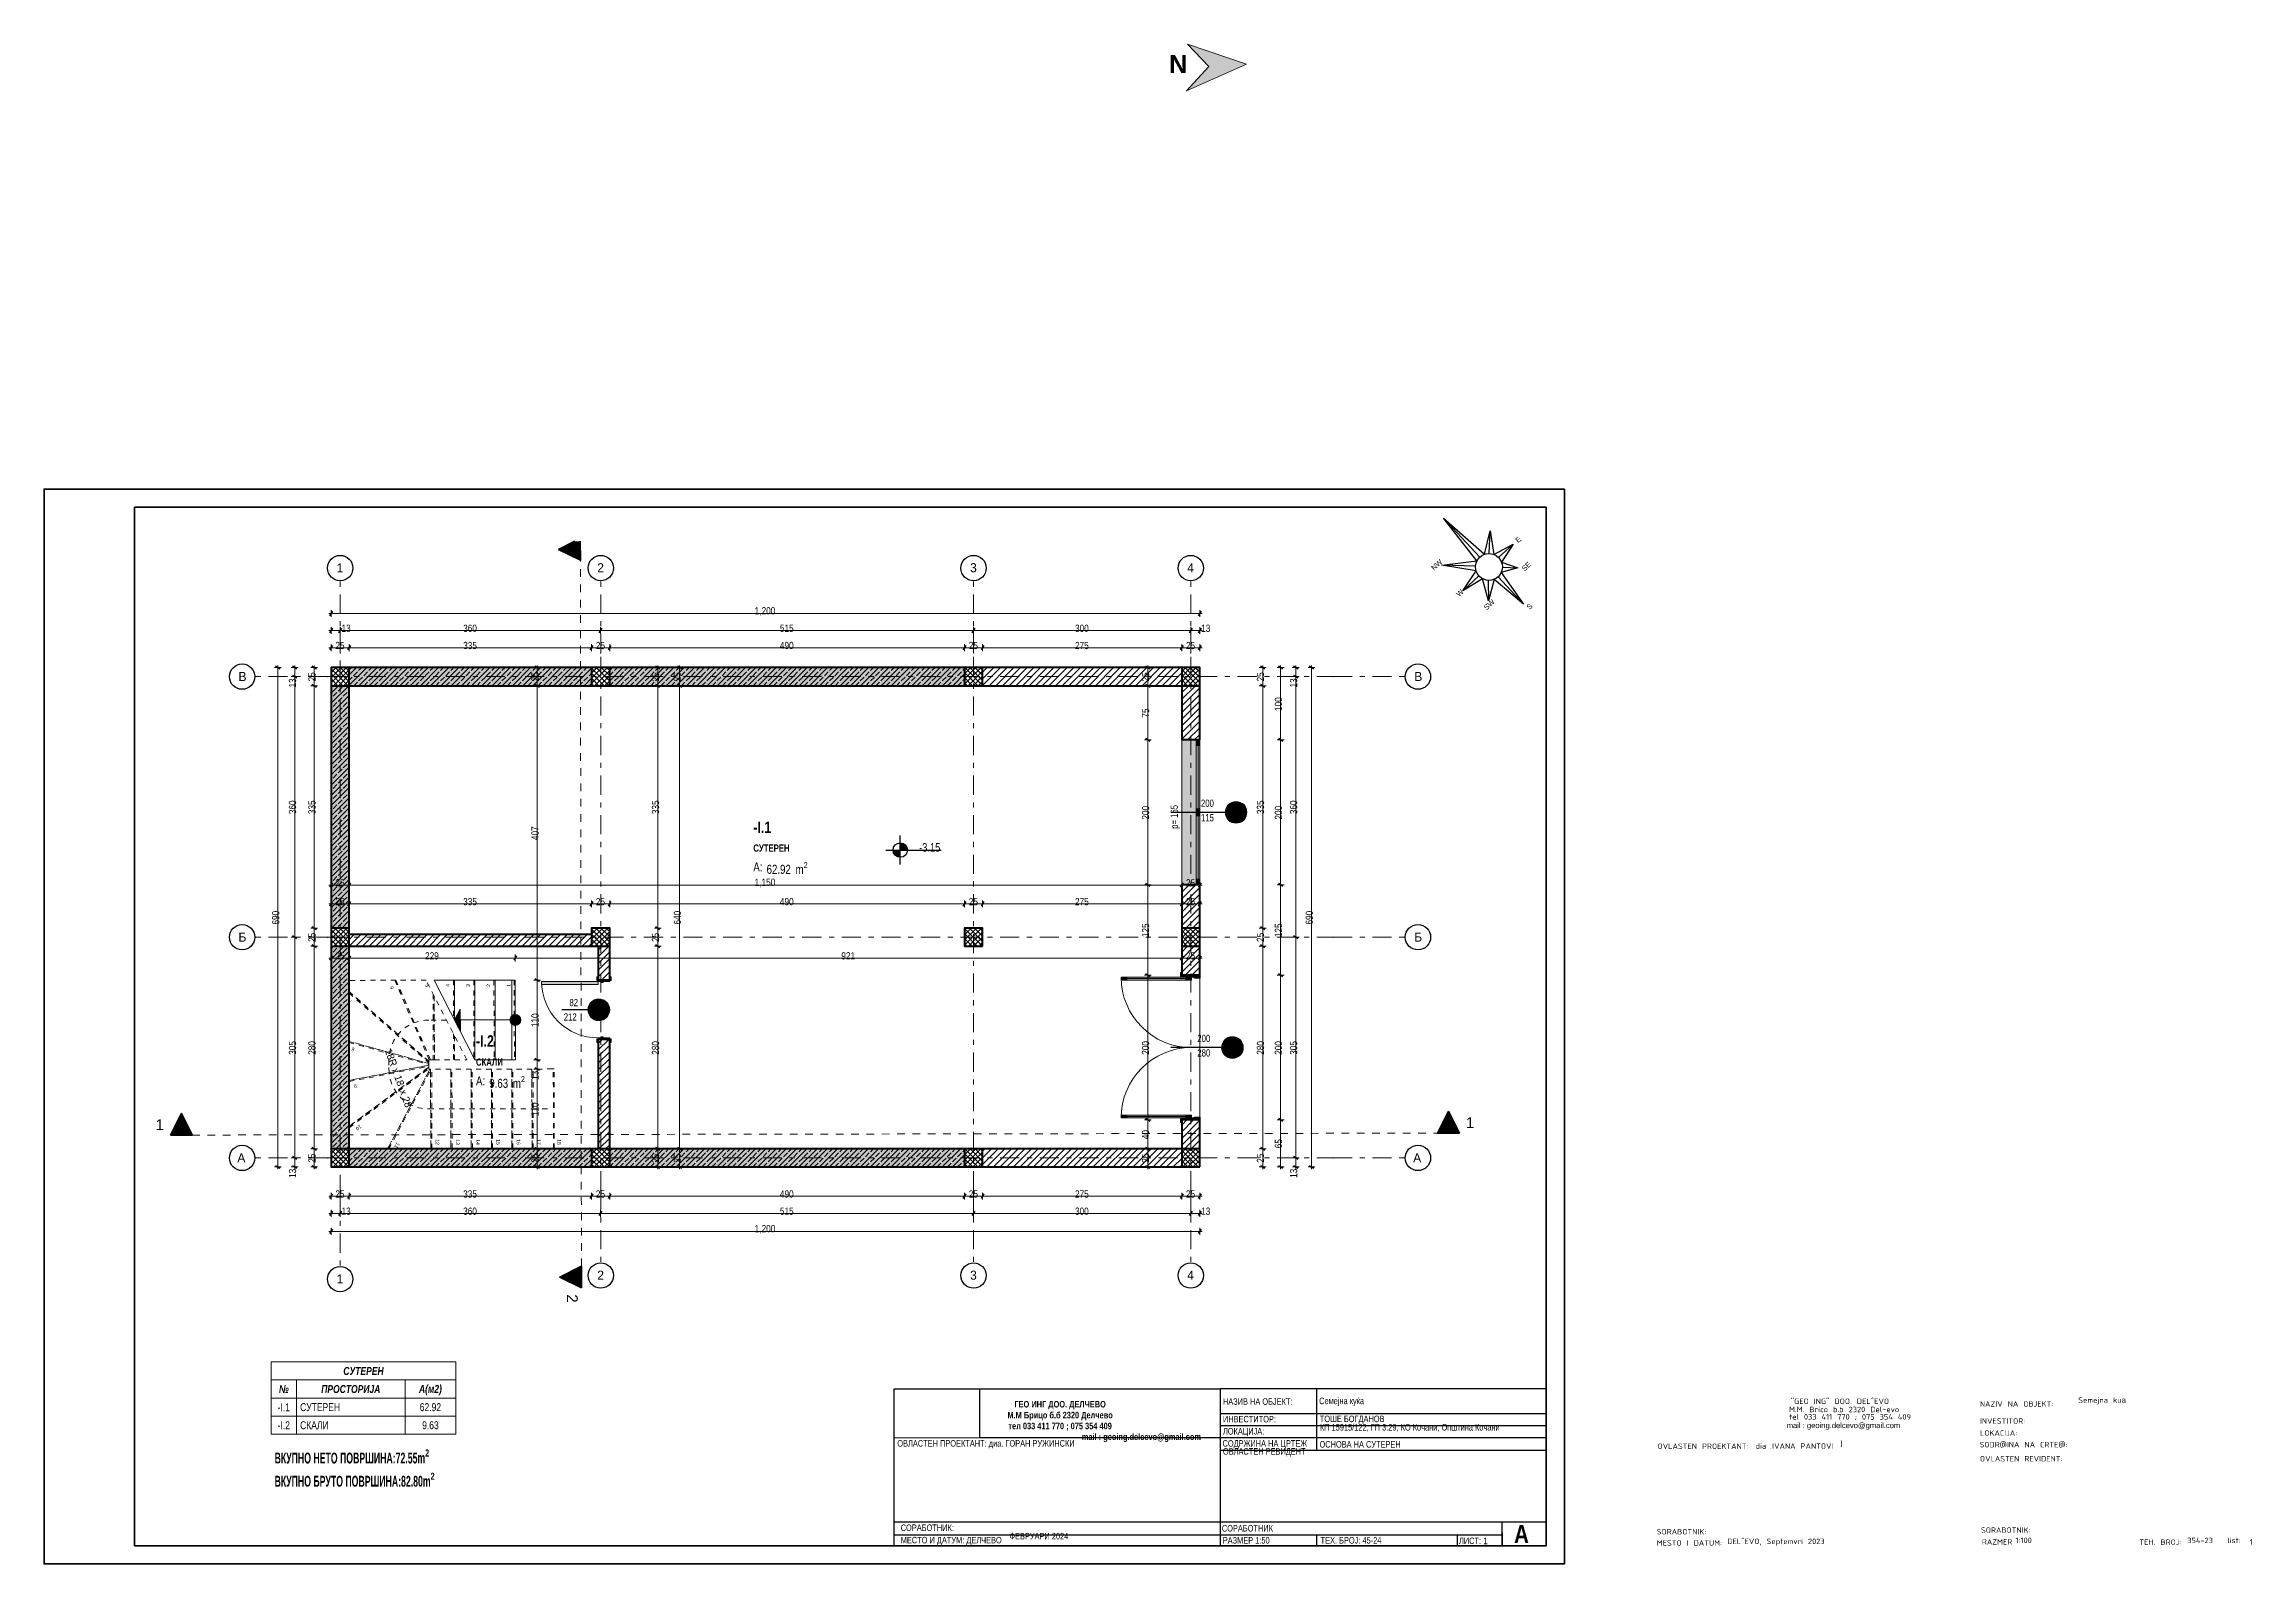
# Model space of a CAD drawing. Header units: millimetres. Extents: x -428 to 1070, y 0 to 420.
# Drawn here: x 0 to 610, y 0 to 420 of the extents above; entities that cross this region are included whole.
import ezdxf
from ezdxf.xclip import XClip

# ---------------------------------------------------------------- set-up
doc = ezdxf.new("R2010")
doc.units = ezdxf.units.MM
doc.header["$MEASUREMENT"] = 0
doc.header["$XCLIPFRAME"] = 0
doc.set_wipeout_variables(frame=1)
for name, pattern in [('- Двойно прекъснати линии', [10.936111, 5.291667, -2.116667, 1.411111, -2.116667]), ('- Прекъснати линия', [4.233333, 2.116667, -2.116667]), ('Small Dashed', [2.822222, 1.411111, -1.411111]), ('Wipeout_Contour', [1000, 0, -1000])]:
    doc.linetypes.add(name, pattern=pattern)
for name, color, linetype, lineweight, true_color in [('1', 7, 'Continuous', 13, 0x2b2b2b), ('11', 7, 'Continuous', 18, 0x3b3b3b), ('168', 7, 'Continuous', 15, 0x5e5e5e), ('184', 7, 'Continuous', 0, 0xe8e8e8), ('188', 7, 'Continuous', 0, 0xe8e8e8), ('19', 7, 'Continuous', 0, 0xe4e4e4), ('25', 7, 'Continuous', 35, 0x1b1b1b), ('3', 7, 'Continuous', 18, 0x7c7c7c), ('45', 7, 'Continuous', 35, 0x404040), ('46', 7, 'Continuous', 35, 0x4e4e4e), ('5', 7, 'Continuous', 25, 0x4e4e4e), ('58', 7, 'Continuous', 25, 0xdf0000), ('61', 7, 'Continuous', 20, 0x6a6a6a), ('65', 7, 'Continuous', 20, 0x4e4e4e), ('71', 7, 'Continuous', 20, 0x3b3b3b), ('85', 7, 'Continuous', 20, 0x404040), ('89', 7, 'Continuous', 20, 0x111111), ('91', 7, 'Continuous', 13, 0x3b3b3b)]:
    doc.layers.add(name, color=color, linetype=linetype, lineweight=lineweight, true_color=true_color)
for name, color, linetype, lineweight in [('101', 253, 'Continuous', 15), ('18', 9, 'Continuous', 15), ('2', 8, 'Continuous', 15), ('23', 8, 'Continuous', 30), ('27', 7, 'Continuous', 40), ('41', 7, 'Continuous', 35), ('47', 7, 'Continuous', 60), ('7', 7, 'Continuous', 25)]:
    doc.layers.add(name, color=color, linetype=linetype, lineweight=lineweight)
doc.styles.add('GENERATED_STYLE_3', font='arial.ttf')
doc.styles.add('GENERATED_STYLE_4', font='GOTHIC.TTF')
doc.styles.add('GENERATED_STYLE_5', font='GOTHICB.TTF')
doc.styles.add('GENERATED_STYLE_6', font='GOTHIC.TTF')
doc.styles.add('GENERATED_STYLE_7', font='GOTHICBI.TTF')
doc.styles.add('GENERATED_STYLE_8', font='GOTHICB.TTF')
doc.styles.add('GENERATED_STYLE_9', font='arialbd.ttf')
picture_1 = doc.add_image_def('image1.jpg', size_in_pixel=(1216, 687))
pattern_1 = [(45, (-1057.9164, 149.9544), (-0.9192388, 0.9192388), [])]
pattern_2 = [(45, (-1057.9164, 149.9544), (-1.4142136, 1.4142136), []), (45, (-1058.6235, 150.6615), (-1.4142136, 1.4142136), [1.5, -0.5])]
pattern_3 = [(45, (-1057.9164, 149.9544), (-0.7071068, 0.7071068), []), (135, (-1057.9164, 149.9544), (0.7071068, 0.7071068), [])]

msp = doc.modelspace()

# ---------------------------------------------------------------- texts
at = {"layer": '1', "color": 250, "linetype": 'Continuous', "lineweight": 13, "true_color": 0x2b2b2b, "insert": (313.33, 414.44), "char_height": 5, "attachment_point": 5, "style": 'GENERATED_STYLE_9'}
msp.add_mtext('\\A1;{\\pqc;\\fArial CYR|b1|i0|c204|p34;N}', dxfattribs=at)
at = {"layer": '1', "linetype": 'Continuous', "lineweight": 13}
for s, insert, char_height, attachment_point, style in [('\\A1;{\\pql;\\pt0;\\fCentury Gothic|b0|i0|c0|p34;1}', (80.81, 276.46), 2.5, 1, 'GENERATED_STYLE_6'), ('\\A1;{\\pql;\\pt0;\\fCentury Gothic|b0|i0|c0|p34;2}', (152.81, 276.52), 2.5, 1, 'GENERATED_STYLE_6'), ('\\A1;{\\pql;\\pt0;\\fCentury Gothic|b0|i0|c0|p34;3}', (255.81, 276.52), 2.5, 1, 'GENERATED_STYLE_6'), ('\\A1;{\\pql;\\pt0;\\fCentury Gothic|b0|i0|c0|p34;4}', (315.81, 276.52), 2.5, 1, 'GENERATED_STYLE_6'), ('\\A1;{\\pql;\\pt0;\\fCentury Gothic|b0|i0|c0|p34;В}', (53.69, 246.45), 2.5, 1, 'GENERATED_STYLE_6'), ('\\A1;{\\pql;\\pt0;\\fCentury Gothic|b0|i0|c0|p34;В}', (378.53, 246.45), 2.5, 1, 'GENERATED_STYLE_6'), ('\\A1;{\\W0.800000x;\\pql;\\pt0;\\fCentury Gothic|b1|i0|c204|p34;-I.1}', (195.93, 205.13), 3.2, 1, 'GENERATED_STYLE_5'), ('\\A1;{\\W0.800000x;\\pql;\\fCentury Gothic|b0|i0|c0|p34;-3.15}', (241.74, 196.75), 2.4, 7, 'GENERATED_STYLE_6'), ('\\A1;{\\W0.800000x;\\pql;\\pt0;\\fCentury Gothic|b0|i0|c204|p34;A: }', (195.93, 193.84), 2.5, 1, 'GENERATED_STYLE_4'), ('\\A1;{\\W0.800000x;\\pql;\\pt0,1;\\fCentury Gothic|b0|i0|c204|p34;62.92\\fCentury Gothic|b0|i0|c204|p34;\\A1{\\H.66x;\\S^  ;}\\fCentury Gothic|b0|i0|c204|p34; m\\fCentury Gothic|b0|i0|c204|p34;\\A1{\\H.66x;\\S2^  ;}}', (199.6, 193.9), 2.5, 1, 'GENERATED_STYLE_4'), ('\\A1;{\\pql;\\pt0;\\fCentury Gothic|b0|i0|c0|p34;Б}', (53.69, 174.45), 2.5, 1, 'GENERATED_STYLE_6'), ('\\A1;{\\pql;\\pt0;\\fCentury Gothic|b0|i0|c0|p34;Б}', (378.53, 174.45), 2.5, 1, 'GENERATED_STYLE_6'), ('\\A1;{\\W0.800000x;\\pql;\\pt0;\\fCentury Gothic|b1|i0|c204|p34;-I.2}', (119.31, 146.08), 3.2, 1, 'GENERATED_STYLE_5'), ('\\A1;{\\W0.800000x;\\pql;\\pt0;\\fCentury Gothic|b0|i0|c204|p34;A: }', (119.31, 134.71), 2.5, 1, 'GENERATED_STYLE_4'), ('\\A1;{\\W0.800000x;\\pql;\\pt0,1;\\fCentury Gothic|b0|i0|c204|p34;9.63\\fCentury Gothic|b0|i0|c204|p34;\\A1{\\H.66x;\\S^  ;}\\fCentury Gothic|b0|i0|c204|p34; m\\fCentury Gothic|b0|i0|c204|p34;\\A1{\\H.66x;\\S2^  ;}}', (122.98, 134.77), 2.5, 1, 'GENERATED_STYLE_4'), ('\\A1;{\\pql;\\pt0;\\fCentury Gothic|b0|i0|c0|p34;А}', (53.37, 113.45), 2.5, 1, 'GENERATED_STYLE_6'), ('\\A1;{\\pql;\\pt0;\\fCentury Gothic|b0|i0|c0|p34;А}', (378.22, 113.45), 2.5, 1, 'GENERATED_STYLE_6'), ('\\A1;{\\pql;\\pt0;\\fCentury Gothic|b0|i0|c0|p34;1}', (80.81, 79.98), 2.5, 1, 'GENERATED_STYLE_6'), ('\\A1;{\\pql;\\pt0;\\fCentury Gothic|b0|i0|c0|p34;2}', (152.81, 81.03), 2.5, 1, 'GENERATED_STYLE_6'), ('\\A1;{\\pql;\\pt0;\\fCentury Gothic|b0|i0|c0|p34;3}', (255.81, 81.03), 2.5, 1, 'GENERATED_STYLE_6'), ('\\A1;{\\pql;\\pt0;\\fCentury Gothic|b0|i0|c0|p34;4}', (315.81, 81.03), 2.5, 1, 'GENERATED_STYLE_6')]:
    msp.add_mtext(s, dxfattribs=dict(at, insert=insert, char_height=char_height, attachment_point=attachment_point, style=style))
at = {"layer": '25', "linetype": 'Continuous', "lineweight": 35, "char_height": 3, "style": 'GENERATED_STYLE_3'}
for s, insert, attachment_point, rotation in [('\\A1;{\\pqr;\\pt0;\\fArial|b0|i0|c0|p34;1}', (33.12, 119.85), 9, 0.08821), ('\\A1;{\\pql;\\pt0;\\fArial|b0|i0|c0|p34;1}', (392.79, 120.41), 7, 0.08821), ('\\A1;{\\pqr;\\pt0;\\fArial|b0|i0|c0|p34;2}', (144.43, 72.16), 9, 270.08821)]:
    msp.add_mtext(s, dxfattribs=dict(at, insert=insert, attachment_point=attachment_point, rotation=rotation))
at = {"layer": '41', "color": 7, "linetype": 'Continuous', "lineweight": 35, "char_height": 1.8, "attachment_point": 4, "style": 'GENERATED_STYLE_4'}
for s, insert in [('\\A1;{\\W0.850000x;\\pql;\\fCentury Gothic|b0|i0|c204|p34;НАЗИВ НА ОБЈЕКТ:}', (325.67, 44.84)), ('\\A1;{\\W0.850000x;\\pql;\\fCentury Gothic|b0|i0|c204|p34;Семејна куќа}', (352.25, 44.76)), ('\\A1;{\\W0.850000x;\\pql;\\fCentury Gothic|b0|i0|c204|p34;ЛОКАЦИЈА:}', (325.67, 36.38)), ('\\A1;{\\W0.850000x;\\pql;\\fCentury Gothic|b0|i0|c204|p34;ИНВЕСТИТОР:}', (325.67, 39.98)), ('\\A1;{\\W0.850000x;\\pql;\\fCentury Gothic|b0|i0|c204|p34;ТОШЕ БОГДАНОВ}', (352.44, 39.8)), ('\\A1;{\\W0.850000x;\\pql;\\fCentury Gothic|b0|i0|c204|p34;КП 15915/12\\fCentury Gothic|b0|i0|c204|p34;2\\fCentury Gothic|b0|i0|c204|p34;, ГП 3.29, КО Кочани, Општина Кочани\\P\\pql;\\fCentury Gothic|b0|i0|c204|p34;}', (352.46, 37.57)), ('\\A1;{\\W0.850000x;\\pql;\\fCentury Gothic|b0|i0|c204|p34;СОДРЖИНА НА ЦРТЕЖ}', (325.56, 33.02)), ('\\A1;{\\W0.850000x;\\pql;\\fCentury Gothic|b0|i0|c204|p34;ОВЛАСТЕН РЕВИДЕНТ\\P\\pqc;\\fCentury Gothic|b0|i0|c204|p34;}', (325.67, 30.82)), ('\\A1;{\\W0.850000x;\\pql;\\fCentury Gothic|b0|i0|c204|p34;СОРАБОТНИК:}', (236.65, 9.97)), ('\\A1;{\\W0.850000x;\\pql;\\fCentury Gothic|b0|i0|c204|p34;МЕСТО И ДАТУМ: ДЕЛЧЕВО}', (236.65, 6.3)), ('\\A1;{\\W0.850000x;\\pql;\\fCentury Gothic|b0|i0|c204|p34;ФЕВРУАРИ 2024\\P\\pql;\\fCentury Gothic|b0|i0|c204|p34;}', (266.68, 7.65)), ('\\A1;{\\W0.850000x;\\pql;\\fCentury Gothic|b0|i0|c204|p34;СОРАБОТНИК}', (325.37, 9.82)), ('\\A1;{\\W0.850000x;\\pql;\\fCentury Gothic|b0|i0|c204|p34;РАЗМЕР 1:50}', (325.62, 6.49)), ('\\A1;{\\W0.850000x;\\pql;\\fCentury Gothic|b0|i0|c204|p34;ТЕХ. БРОЈ: \\fCentury Gothic|b0|i0|c204|p34;45-24}', (352.65, 6.49)), ('\\A1;{\\W0.850000x;\\pql;\\fCentury Gothic|b0|i0|c204|p34;ЛИСТ: }', (390.88, 6.36))]:
    msp.add_mtext(s, dxfattribs=dict(at, insert=insert))
at = {"layer": '46', "linetype": 'Continuous', "lineweight": 35, "char_height": 2}
for s, insert, attachment_point, style in [('\\A1;{\\W0.850000x;\\pql;\\fCentury Gothic|b0|i0|c0|p34;1,200}', (196.31, 262), 7, 'GENERATED_STYLE_6'), ('\\A1;{\\W0.850000x;\\pql;\\fCentury Gothic|b0|i0|c0|p34;13}', (82.15, 257.5), 7, 'GENERATED_STYLE_6'), ('\\A1;{\\W0.850000x;\\pql;\\fCentury Gothic|b0|i0|c0|p34;360}', (115.77, 257.5), 7, 'GENERATED_STYLE_6'), ('\\A1;{\\W0.850000x;\\pql;\\fCentury Gothic|b0|i0|c0|p34;515}', (203.27, 257.5), 7, 'GENERATED_STYLE_6'), ('\\A1;{\\W0.850000x;\\pql;\\fCentury Gothic|b0|i0|c0|p34;300}', (284.8, 257.5), 7, 'GENERATED_STYLE_6'), ('\\A1;{\\W0.850000x;\\pql;\\fCentury Gothic|b0|i0|c0|p34;13}', (319.65, 257.5), 7, 'GENERATED_STYLE_6'), ('\\A1;{\\W0.850000x;\\pql;\\fCentury Gothic|b0|i0|c0|p34;25}', (80.46, 252.75), 7, 'GENERATED_STYLE_6'), ('\\A1;{\\W0.850000x;\\pql;\\fCentury Gothic|b0|i0|c0|p34;335}', (115.77, 252.75), 7, 'GENERATED_STYLE_6'), ('\\A1;{\\W0.850000x;\\pql;\\fCentury Gothic|b0|i0|c0|p34;25}', (152.42, 252.75), 7, 'GENERATED_STYLE_6'), ('\\A1;{\\W0.850000x;\\pql;\\fCentury Gothic|b0|i0|c0|p34;490}', (203.27, 252.75), 7, 'GENERATED_STYLE_6'), ('\\A1;{\\W0.850000x;\\pql;\\fCentury Gothic|b0|i0|c0|p34;25}', (255.46, 252.75), 7, 'GENERATED_STYLE_6'), ('\\A1;{\\W0.850000x;\\pql;\\fCentury Gothic|b0|i0|c0|p34;275}', (284.8, 252.75), 7, 'GENERATED_STYLE_6'), ('\\A1;{\\W0.850000x;\\pql;\\fCentury Gothic|b0|i0|c0|p34;25}', (315.46, 252.75), 7, 'GENERATED_STYLE_6'), ('\\A1;{\\W0.800000x;\\pql;\\pt0;\\fCentury Gothic|b1|i0|c204|p34;СУТЕРЕН}', (195.93, 198.8), 1, 'GENERATED_STYLE_5'), ('\\A1;{\\W0.850000x;\\pql;\\fCentury Gothic|b0|i0|c0|p34;25}', (80.46, 187.17), 7, 'GENERATED_STYLE_6'), ('\\A1;{\\W0.850000x;\\pql;\\fCentury Gothic|b0|i0|c0|p34;1,150}', (196.31, 186.98), 7, 'GENERATED_STYLE_6'), ('\\A1;{\\W0.850000x;\\pql;\\fCentury Gothic|b0|i0|c0|p34;25}', (80.46, 181.97), 7, 'GENERATED_STYLE_6'), ('\\A1;{\\W0.850000x;\\pql;\\fCentury Gothic|b0|i0|c0|p34;335}', (115.77, 181.97), 7, 'GENERATED_STYLE_6'), ('\\A1;{\\W0.850000x;\\pql;\\fCentury Gothic|b0|i0|c0|p34;25}', (152.42, 181.97), 7, 'GENERATED_STYLE_6'), ('\\A1;{\\W0.850000x;\\pql;\\fCentury Gothic|b0|i0|c0|p34;490}', (203.27, 181.97), 7, 'GENERATED_STYLE_6'), ('\\A1;{\\W0.850000x;\\pql;\\fCentury Gothic|b0|i0|c0|p34;25}', (255.46, 181.97), 7, 'GENERATED_STYLE_6'), ('\\A1;{\\W0.850000x;\\pql;\\fCentury Gothic|b0|i0|c0|p34;275}', (284.8, 181.97), 7, 'GENERATED_STYLE_6'), ('\\A1;{\\W0.850000x;\\pql;\\fCentury Gothic|b0|i0|c0|p34;921}', (220.24, 166.99), 7, 'GENERATED_STYLE_6'), ('\\A1;{\\W0.800000x;\\pql;\\pt0;\\fCentury Gothic|b1|i0|c204|p34;СКАЛИ}', (119.31, 139.66), 1, 'GENERATED_STYLE_5'), ('\\A1;{\\W0.850000x;\\pql;\\fCentury Gothic|b0|i0|c0|p34;25}', (80.46, 101.18), 7, 'GENERATED_STYLE_6'), ('\\A1;{\\W0.850000x;\\pql;\\fCentury Gothic|b0|i0|c0|p34;13}', (82.15, 96.43), 7, 'GENERATED_STYLE_6'), ('\\A1;{\\W0.850000x;\\pql;\\fCentury Gothic|b0|i0|c0|p34;335}', (115.77, 101.18), 7, 'GENERATED_STYLE_6'), ('\\A1;{\\W0.850000x;\\pql;\\fCentury Gothic|b0|i0|c0|p34;360}', (115.77, 96.43), 7, 'GENERATED_STYLE_6'), ('\\A1;{\\W0.850000x;\\pql;\\fCentury Gothic|b0|i0|c0|p34;25}', (152.42, 101.18), 7, 'GENERATED_STYLE_6'), ('\\A1;{\\W0.850000x;\\pql;\\fCentury Gothic|b0|i0|c0|p34;490}', (203.27, 101.18), 7, 'GENERATED_STYLE_6'), ('\\A1;{\\W0.850000x;\\pql;\\fCentury Gothic|b0|i0|c0|p34;515}', (203.27, 96.43), 7, 'GENERATED_STYLE_6'), ('\\A1;{\\W0.850000x;\\pql;\\fCentury Gothic|b0|i0|c0|p34;25}', (255.46, 101.18), 7, 'GENERATED_STYLE_6'), ('\\A1;{\\W0.850000x;\\pql;\\fCentury Gothic|b0|i0|c0|p34;300}', (284.8, 96.43), 7, 'GENERATED_STYLE_6'), ('\\A1;{\\W0.850000x;\\pql;\\fCentury Gothic|b0|i0|c0|p34;275}', (284.8, 101.18), 7, 'GENERATED_STYLE_6'), ('\\A1;{\\W0.850000x;\\pql;\\fCentury Gothic|b0|i0|c0|p34;25}', (315.46, 101.18), 7, 'GENERATED_STYLE_6'), ('\\A1;{\\W0.850000x;\\pql;\\fCentury Gothic|b0|i0|c0|p34;13}', (319.65, 96.43), 7, 'GENERATED_STYLE_6'), ('\\A1;{\\W0.850000x;\\pql;\\fCentury Gothic|b0|i0|c0|p34;1,200}', (196.31, 91.27), 7, 'GENERATED_STYLE_6')]:
    msp.add_mtext(s, dxfattribs=dict(at, insert=insert, attachment_point=attachment_point, style=style))
at = {"layer": '46', "linetype": 'Continuous', "lineweight": 35, "char_height": 2, "attachment_point": 7, "rotation": 90, "style": 'GENERATED_STYLE_6'}
for s, insert in [('\\A1;{\\W0.850000x;\\pql;\\fCentury Gothic|b0|i0|c0|p34;13}', (69.64, 242.15)), ('\\A1;{\\W0.850000x;\\pql;\\fCentury Gothic|b0|i0|c0|p34;25}', (75.01, 243.84)), ('\\A1;{\\W0.850000x;\\pql;\\fCentury Gothic|b0|i0|c0|p34;25}', (136.64, 243.84)), ('\\A1;{\\W0.850000x;\\pql;\\fCentury Gothic|b0|i0|c0|p34;25}', (169.93, 243.84)), ('\\A1;{\\W0.850000x;\\pql;\\fCentury Gothic|b0|i0|c0|p34;25}', (175.98, 243.84)), ('\\A1;{\\W0.850000x;\\pql;\\fCentury Gothic|b0|i0|c0|p34;25}', (337.07, 243.84)), ('\\A1;{\\W0.850000x;\\pql;\\fCentury Gothic|b0|i0|c0|p34;13}', (346.22, 242.15)), ('\\A1;{\\W0.850000x;\\pql;\\fCentury Gothic|b0|i0|c0|p34;100}', (342.03, 235.67)), ('\\A1;{\\W0.850000x;\\pql;\\fCentury Gothic|b0|i0|c0|p34;75}', (305.32, 233.84)), ('\\A1;{\\W0.850000x;\\pql;\\fCentury Gothic|b0|i0|c0|p34;360}', (69.64, 207.17)), ('\\A1;{\\W0.850000x;\\pql;\\fCentury Gothic|b0|i0|c0|p34;335}', (75.01, 207.17)), ('\\A1;{\\W0.850000x;\\pql;\\fCentury Gothic|b0|i0|c0|p34;335}', (169.93, 207.17)), ('\\A1;{\\W0.850000x;\\pql;\\fCentury Gothic|b0|i0|c0|p34;200}', (305.32, 205.67)), ('\\A1;{\\W0.850000x;\\pql;\\fCentury Gothic|b0|i0|c0|p34;335}', (337.07, 207.17)), ('\\A1;{\\W0.850000x;\\pql;\\fCentury Gothic|b0|i0|c0|p34;200}', (342.03, 205.67)), ('\\A1;{\\W0.850000x;\\pql;\\fCentury Gothic|b0|i0|c0|p34;360}', (346.22, 207.17)), ('\\A1;{\\W0.850000x;\\pql;\\fCentury Gothic|b0|i0|c0|p34;407}', (136.64, 200)), ('\\A1;{\\W0.850000x;\\pql;\\fCentury Gothic|b0|i0|c0|p34;690}', (65, 176.67)), ('\\A1;{\\W0.850000x;\\pql;\\fCentury Gothic|b0|i0|c0|p34;640}', (175.98, 176.67)), ('\\A1;{\\W0.850000x;\\pql;\\fCentury Gothic|b0|i0|c0|p34;690}', (350.56, 176.67)), ('\\A1;{\\W0.850000x;\\pql;\\fCentury Gothic|b0|i0|c0|p34;25}', (75.01, 171.84)), ('\\A1;{\\W0.850000x;\\pql;\\fCentury Gothic|b0|i0|c0|p34;25}', (169.93, 171.84)), ('\\A1;{\\W0.850000x;\\pql;\\fCentury Gothic|b0|i0|c0|p34;125}', (305.32, 173.17)), ('\\A1;{\\W0.850000x;\\pql;\\fCentury Gothic|b0|i0|c0|p34;25}', (337.07, 171.84)), ('\\A1;{\\W0.850000x;\\pql;\\fCentury Gothic|b0|i0|c0|p34;125}', (342.03, 173.17)), ('\\A1;{\\W0.850000x;\\pql;\\fCentury Gothic|b0|i0|c0|p34;110}', (136.64, 148.32)), ('\\A1;{\\W0.850000x;\\pql;\\fCentury Gothic|b0|i0|c0|p34;305}', (69.64, 140.67)), ('\\A1;{\\W0.850000x;\\pql;\\fCentury Gothic|b0|i0|c0|p34;280}', (75.01, 140.67)), ('\\A1;{\\W0.850000x;\\pql;\\fCentury Gothic|b0|i0|c0|p34;280}', (169.93, 140.67)), ('\\A1;{\\W0.850000x;\\pql;\\fCentury Gothic|b0|i0|c0|p34;200}', (305.32, 140.67)), ('\\A1;{\\W0.850000x;\\pql;\\fCentury Gothic|b0|i0|c0|p34;280}', (337.07, 140.67)), ('\\A1;{\\W0.850000x;\\pql;\\fCentury Gothic|b0|i0|c0|p34;200}', (342.03, 140.67)), ('\\A1;{\\W0.850000x;\\pql;\\fCentury Gothic|b0|i0|c0|p34;305}', (346.22, 140.67)), ('\\A1;{\\W0.850000x;\\pql;\\fCentury Gothic|b0|i0|c0|p34;13}', (136.64, 133.73)), ('\\A1;{\\W0.850000x;\\pql;\\fCentury Gothic|b0|i0|c0|p34;110}', (136.64, 123.71)), ('\\A1;{\\W0.850000x;\\pql;\\fCentury Gothic|b0|i0|c0|p34;65}', (342.03, 114.84)), ('\\A1;{\\W0.850000x;\\pql;\\fCentury Gothic|b0|i0|c0|p34;25}', (75.01, 110.84)), ('\\A1;{\\W0.850000x;\\pql;\\fCentury Gothic|b0|i0|c0|p34;25}', (136.64, 110.84)), ('\\A1;{\\W0.850000x;\\pql;\\fCentury Gothic|b0|i0|c0|p34;25}', (169.93, 110.84)), ('\\A1;{\\W0.850000x;\\pql;\\fCentury Gothic|b0|i0|c0|p34;25}', (175.98, 110.84)), ('\\A1;{\\W0.850000x;\\pql;\\fCentury Gothic|b0|i0|c0|p34;25}', (337.07, 110.84)), ('\\A1;{\\W0.850000x;\\pql;\\fCentury Gothic|b0|i0|c0|p34;13}', (69.64, 106.65)), ('\\A1;{\\W0.850000x;\\pql;\\fCentury Gothic|b0|i0|c0|p34;13}', (346.22, 106.65))]:
    msp.add_mtext(s, dxfattribs=dict(at, insert=insert))
at = {"layer": '46', "color": 251, "linetype": 'Continuous', "lineweight": 35, "true_color": 0x4e4e4e}
for s, insert, char_height, attachment_point, style in [('\\A1;{\\W0.850000x;\\pqc;\\fCentury Gothic|b1|i0|c204|p34;ГЕО ИНГ ДОО. ДЕЛЧЕВО\\P\\pqc;\\fCentury Gothic|b1|i0|c204|p34;М.М Брицо б.б 2320 Делчево \\P\\pqc;\\fCentury Gothic|b1|i0|c204|p34;тел 033 411 770 ; 075 354 409 \\P\\pqc;\\fCentury Gothic|b1|i0|c204|p34;                                                                               \\fCentury Gothic|b1|i0|c204|p34;mail : geoing.delcevo@gmail.com\\P\\pqc;\\fCentury Gothic|b0|i0|c204|p34;\\H1.388889x;}', (280.69, 39.33), 1.8, 5, 'GENERATED_STYLE_5'), ('\\A1;{\\W0.850000x;\\pql;\\fCentury Gothic|b0|i0|c204|p34;ОСНОВА НА \\fCentury Gothic|b0|i0|c204|p34;СУТЕРЕН}', (352.35, 33.02), 1.8, 4, 'GENERATED_STYLE_4'), ('\\A1;{\\W0.850000x;\\pql;\\fCentury Gothic|b0|i0|c204|p34;1}', (397.66, 6.34), 1.8, 4, 'GENERATED_STYLE_4'), ('\\A1;{\\W0.850000x;\\pql;\\fCentury Gothic|b1|i0|c204|p34;А}', (406.1, 8.24), 5, 4, 'GENERATED_STYLE_5')]:
    msp.add_mtext(s, dxfattribs=dict(at, insert=insert, char_height=char_height, attachment_point=attachment_point, style=style))
at = {"layer": '7', "linetype": 'Continuous', "lineweight": 25, "attachment_point": 7}
for s, insert, char_height, rotation, style in [('\\A1;{\\W0.800000x;\\pql;\\fArial|b0|i0|c0|p34;E}', (407.27, 282.03), 1.4368, 42.96192, 'GENERATED_STYLE_3'), ('\\A1;{\\W0.800000x;\\pql;\\fArial|b0|i0|c0|p34;NW}', (384.01, 274.4), 1.4368, 42.96192, 'GENERATED_STYLE_3'), ('\\A1;{\\W0.800000x;\\pql;\\fArial|b0|i0|c0|p34;SE}', (409.03, 274.18), 1.4368, 42.96192, 'GENERATED_STYLE_3'), ('\\A1;{\\W0.800000x;\\pql;\\fArial|b0|i0|c0|p34;W}', (390.92, 267.14), 1.4368, 42.96192, 'GENERATED_STYLE_3'), ('\\A1;{\\W0.800000x;\\pql;\\fArial|b0|i0|c0|p34;SW}', (398.54, 263.42), 1.4368, 42.96192, 'GENERATED_STYLE_3'), ('\\A1;{\\W0.800000x;\\pql;\\fArial|b0|i0|c0|p34;S}', (410.39, 263.55), 1.4368, 42.96192, 'GENERATED_STYLE_3'), ('\\A1;{\\W0.800000x;\\pql;\\pt0;\\fCentury Gothic|b0|i0|c0|p34;p= 165\\fCentury Gothic|b0|i0|c0|p34;\\A1{\\H.66x;\\S^  ;}\\fCentury Gothic|b0|i0|c0|p34;\\fCentury Gothic|b0|i0|c0|p34;}', (313.84, 203.11), 2, 90, 'GENERATED_STYLE_6'), ('\\A1;{\\W0.800000x;\\pql;\\pt0;\\fCentury Gothic|b0|i0|c0|p34;П3\\fCentury Gothic|b0|i0|c0|p34;\\fCentury Gothic|b0|i0|c0|p34;\\fCentury Gothic|b0|i0|c0|p34;}', (330.34, 205.92), 2, 90, 'GENERATED_STYLE_6'), ('\\A1;{\\W0.800000x;\\pql;\\pt1;\\fCentury Gothic|b0|i0|c204|p34;ВД1}', (154.55, 150.49), 2, 90, 'GENERATED_STYLE_4'), ('\\A1;{\\W0.800000x;\\pql;\\pt0;\\fCentury Gothic|b0|i0|c0|p34;ВВ2\\fCentury Gothic|b0|i0|c0|p34;\\fCentury Gothic|b0|i0|c0|p34;\\fCentury Gothic|b0|i0|c0|p34;}', (329.29, 140.27), 2, 90, 'GENERATED_STYLE_6')]:
    msp.add_mtext(s, dxfattribs=dict(at, insert=insert, char_height=char_height, rotation=rotation, style=style))
at = {"layer": '7', "linetype": 'Continuous', "lineweight": 25, "char_height": 2, "attachment_point": 7}
for s, insert, style in [('\\A1;{\\W0.800000x;\\pql;\\pt0;\\fCentury Gothic|b0|i0|c0|p34;200\\fCentury Gothic|b0|i0|c0|p34;\\A1{\\H.66x;\\S^  ;}\\fCentury Gothic|b0|i0|c0|p34;\\fCentury Gothic|b0|i0|c0|p34;}', (319.6, 208.61), 'GENERATED_STYLE_6'), ('\\A1;{\\W0.800000x;\\pql;\\pt0;\\fCentury Gothic|b0|i0|c0|p34;115\\fCentury Gothic|b0|i0|c0|p34;\\A1{\\H.66x;\\S^  ;}\\fCentury Gothic|b0|i0|c0|p34;\\fCentury Gothic|b0|i0|c0|p34;}', (319.6, 204.61), 'GENERATED_STYLE_6'), ('\\A1;{\\W0.800000x;\\pql;\\pt1;\\fCentury Gothic|b0|i0|c204|p34;82}', (145.12, 154.08), 'GENERATED_STYLE_4'), ('\\A1;{\\W0.800000x;\\pql;\\pt1;\\fCentury Gothic|b0|i0|c204|p34;212}', (143.56, 150.13), 'GENERATED_STYLE_4'), ('\\A1;{\\W0.800000x;\\pql;\\pt0;\\fCentury Gothic|b0|i0|c0|p34;200\\fCentury Gothic|b0|i0|c0|p34;\\A1{\\H.66x;\\S^  ;}\\fCentury Gothic|b0|i0|c0|p34;\\fCentury Gothic|b0|i0|c0|p34;}', (318.6, 143.61), 'GENERATED_STYLE_6'), ('\\A1;{\\W0.800000x;\\pql;\\pt0;\\fCentury Gothic|b0|i0|c0|p34;280\\fCentury Gothic|b0|i0|c0|p34;\\A1{\\H.66x;\\S^  ;}\\fCentury Gothic|b0|i0|c0|p34;\\fCentury Gothic|b0|i0|c0|p34;}', (318.6, 139.61), 'GENERATED_STYLE_6')]:
    msp.add_mtext(s, dxfattribs=dict(at, insert=insert, style=style))
at = {"layer": '7', "color": 7, "linetype": 'Continuous', "lineweight": 25, "char_height": 1.5, "attachment_point": 7}
for s, insert in [('\\A1;{\\pql;\\Ftxt.shx;M.M. Brico b.b 2320 Del~evo}', (482.09, 41.91)), ('\\A1;{\\pql;\\Ftxt.shx;"GEO ING" DOO. DEL^ EVO}', (482.53, 44.18)), ('\\A1;{\\pql;\\Ftxt.shx;NAZIV NA OBJEKT:}', (534.81, 43.44)), ('\\A1;{\\pql;\\Ftxt.shx;Semejna ku}a}', (561.97, 44.05)), ('\\A1;{\\pql;\\Ftxt.shx;tel 033 411 770 ; 075 354 409}', (482.1, 39.76)), ('\\A1;{\\pql;\\Ftxt.shx;INVESTITOR:}', (534.81, 38.72)), ('\\A1;{\\pql;\\Ftxt.shx;LOKACIJA:}', (534.81, 35.4)), ('\\A1;{\\pql;\\Ftxt.shx;OVLASTEN PROEKTANT:}', (445.75, 31.75)), ('\\A1;{\\pql;\\Ftxt.shx;dia}', (472.84, 31.83)), ('\\A1;{\\pql;\\Ftxt.shx;.}', (476.72, 31.83)), ('\\A1;{\\pql;\\Ftxt.shx;^I}', (477.32, 31.83)), ('\\A1;{\\pql;\\Ftxt.shx;IVANA PANTOVI}', (477.41, 31.79)), ('\\A1;{\\pql;\\Ftxt.shx;]}', (496.2, 32.27)), ('\\A1;{\\pql;\\Ftxt.shx;SODR@INA NA CRTE@:}', (534.72, 31.97)), ('\\A1;{\\pql;\\Ftxt.shx;OVLASTEN REVIDENT:}', (534.81, 28.29)), ('\\A1;{\\pql;\\Ftxt.shx;SORABOTNIK:}', (445.53, 8.12)), ('\\A1;{\\pql;\\Ftxt.shx;MESTO I DATUM:}', (445.53, 5.02)), ('\\A1;{\\pql;\\Ftxt.shx;DEL^ EVO, Septemvri 2023}', (465.01, 5.02)), ('\\A1;{\\pql;\\Ftxt.shx;SORABOTNIK:}', (535.12, 8.57)), ('\\A1;{\\pql;\\Ftxt.shx;RAZMER }', (535.35, 5.32)), ('\\A1;{\\pql;\\Ftxt.shx;1:100}', (544.66, 5.77)), ('\\A1;{\\pql;\\Ftxt.shx;TEH. BROJ:}', (578.88, 5.24)), ('\\A1;{\\pql;\\Ftxt.shx;354-23}', (592.1, 5.72)), ('\\A1;{\\pql;\\Ftxt.shx;list:}', (603.15, 5.72)), ('\\A1;{\\pql;\\Ftxt.shx;1}', (609.38, 5.31)), ('\\A1;{\\pql;\\Ftxt.shx;^I}', (549.94, 5.36))]:
    msp.add_mtext(s, dxfattribs=dict(at, insert=insert))
at = {"layer": '7', "color": 7, "linetype": 'Continuous', "lineweight": 25, "attachment_point": 7}
for s, insert, char_height, style in [('\\A1;{\\pql;\\fArial|b0|i0|c0|p34;mail : geoing.delcevo@gmail.com}', (481.43, 37.06), 1.5, 'GENERATED_STYLE_3'), ('\\A1;{\\W0.600000x;\\pql;\\fCentury Gothic|b1|i0|c0|p34;ВКУПНО НЕТО ПОВРШИНА:\\fCentury Gothic|b1|i0|c0|p34;72.55\\fCentury Gothic|b1|i0|c0|p34;m\\fCentury Gothic|b1|i0|c0|p34;\\A1{\\H.66x;\\S2^  ;}}', (63.67, 26.86), 3, 'GENERATED_STYLE_8'), ('\\A1;{\\W0.600000x;\\pql;\\fCentury Gothic|b1|i0|c0|p34;ВКУПНО БРУТО ПОВРШИНА:\\fCentury Gothic|b1|i0|c0|p34;82.80\\fCentury Gothic|b1|i0|c0|p34;m\\fCentury Gothic|b1|i0|c0|p34;\\A1{\\H.66x;\\S2^  ;}}', (63.67, 20.45), 3, 'GENERATED_STYLE_8')]:
    msp.add_mtext(s, dxfattribs=dict(at, insert=insert, char_height=char_height, style=style))
at = {"layer": '71', "linetype": 'Continuous', "lineweight": 20}
for s, insert, char_height, attachment_point, rotation, style in [('\\A1;{\\pql;\\fArial|b0|i0|c0|p34;6}', (96.22, 158.85), 1, 4, 113.44692, 'GENERATED_STYLE_3'), ('\\A1;{\\pql;\\fArial|b0|i0|c0|p34;5}', (105.93, 159.42), 1, 4, 90.08821, 'GENERATED_STYLE_3'), ('\\A1;{\\pql;\\fArial|b0|i0|c0|p34;4}', (111.52, 159.43), 1, 4, 90.08821, 'GENERATED_STYLE_3'), ('\\A1;{\\pql;\\fArial|b0|i0|c0|p34;3}', (117.13, 159.43), 1, 4, 90.08821, 'GENERATED_STYLE_3'), ('\\A1;{\\pql;\\fArial|b0|i0|c0|p34;2}', (122.72, 159.44), 1, 4, 90.08821, 'GENERATED_STYLE_3'), ('\\A1;{\\pql;\\fArial|b0|i0|c0|p34;1}', (128.32, 159.45), 1, 4, 90.08821, 'GENERATED_STYLE_3'), ('\\A1;{\\pql;\\fArial|b0|i0|c0|p34;7}', (84.87, 155.12), 1, 4, 138.83853, 'GENERATED_STYLE_3'), ('\\A1;{\\pql;\\fArial|b0|i0|c0|p34;8}', (85.66, 142.07), 1, 4, 164.48293, 'GENERATED_STYLE_3'), ('\\A1;{\\pqc;\\pt0,71;\\fCentury Gothic|b0|i0|c0|p34;18R x \\fCentury Gothic|b0|i0|c0|p34;18\\fCentury Gothic|b0|i0|c0|p34;\\A1{\\H.66x;\\S^  ;}\\fCentury Gothic|b0|i0|c0|p34;\\fCentury Gothic|b0|i0|c0|p34; x \\fCentury Gothic|b0|i0|c0|p34;28\\fCentury Gothic|b0|i0|c0|p34;\\A1{\\H.66x;\\S^  ;}\\fCentury Gothic|b0|i0|c0|p34;\\fCentury Gothic|b0|i0|c0|p34;\\fCentury Gothic|b0|i0|c0|p34;\\fCentury Gothic|b0|i0|c0|p34;\\A1{\\H.66x;\\S^  ;}\\fCentury Gothic|b0|i0|c0|p34;}', (96.58, 133.21), 2, 8, 289.838, 'GENERATED_STYLE_6'), ('\\A1;{\\pql;\\fArial|b0|i0|c0|p34;9}', (86.4, 132.1), 1, 4, 190.84941, 'GENERATED_STYLE_3'), ('\\A1;{\\pqc;\\pt0,71;\\fCentury Gothic|b0|i0|c0|p34;\\fCentury Gothic|b0|i0|c0|p34;\\fCentury Gothic|b0|i0|c0|p34;\\A1{\\H.66x;\\S^  ;}\\fCentury Gothic|b0|i0|c0|p34;\\fCentury Gothic|b0|i0|c0|p34;\\fCentury Gothic|b0|i0|c0|p34;\\fCentury Gothic|b0|i0|c0|p34;\\A1{\\H.66x;\\S^  ;}\\fCentury Gothic|b0|i0|c0|p34;\\fCentury Gothic|b0|i0|c0|p34;\\fCentury Gothic|b0|i0|c0|p34;\\fCentury Gothic|b0|i0|c0|p34;\\A1{\\H.66x;\\S^  ;}\\fCentury Gothic|b0|i0|c0|p34;}', (95.91, 132.97), 2, 2, 289.838, 'GENERATED_STYLE_6'), ('\\A1;{\\pql;\\fArial|b0|i0|c0|p34;10}', (87.52, 121), 1, 4, 216.61224, 'GENERATED_STYLE_3'), ('\\A1;{\\pql;\\fArial|b0|i0|c0|p34;11}', (97.86, 116.3), 1, 4, 242.0024, 'GENERATED_STYLE_3'), ('\\A1;{\\pql;\\fArial|b0|i0|c0|p34;12}', (108.66, 117.32), 1, 4, 270.08821, 'GENERATED_STYLE_3'), ('\\A1;{\\pql;\\fArial|b0|i0|c0|p34;13}', (114.25, 117.33), 1, 4, 270.08821, 'GENERATED_STYLE_3'), ('\\A1;{\\pql;\\fArial|b0|i0|c0|p34;14}', (119.86, 117.34), 1, 4, 270.08821, 'GENERATED_STYLE_3'), ('\\A1;{\\pql;\\fArial|b0|i0|c0|p34;15}', (125.45, 117.35), 1, 4, 270.08821, 'GENERATED_STYLE_3'), ('\\A1;{\\pql;\\fArial|b0|i0|c0|p34;16}', (131.05, 117.36), 1, 4, 270.08821, 'GENERATED_STYLE_3'), ('\\A1;{\\pql;\\fArial|b0|i0|c0|p34;17}', (136.66, 117.36), 1, 4, 270.08821, 'GENERATED_STYLE_3'), ('\\A1;{\\pql;\\fArial|b0|i0|c0|p34;18}', (142.25, 117.37), 1, 4, 270.08821, 'GENERATED_STYLE_3')]:
    msp.add_mtext(s, dxfattribs=dict(at, insert=insert, char_height=char_height, attachment_point=attachment_point, rotation=rotation, style=style))

# ---------------------------------------------------------------- blocks, each defined once
blk = doc.blocks.new('Drawing_1_1', base_point=(246.71, 41.62))
at = {"color": 254, "linetype": 'Wipeout_Contour', "lineweight": 0, "ltscale": 1001.123103}
blk.add_wipeout([(234.97, 34.99), (258.44, 34.99), (258.44, 48.25), (234.97, 48.25)], dxfattribs=at)
at = {"layer": '1', "color": 250, "lineweight": 13, "true_color": 0x2b2b2b}
image = blk.add_image(picture_1, insert=(234.97, 34.99), size_in_units=(23.47, 13.26), dxfattribs=at)
image.set_boundary_path([(-0.5, -0.5), (1215.5, 686.5)])
blk = doc.blocks.new('Drawing_3_2', base_point=(88.22, 45.81))
at = {"layer": '1', "color": 7, "linetype": 'Continuous', "lineweight": 13}
for p, q in [((62.72, 55.81), (113.72, 55.81)), ((62.72, 50.81), (62.72, 55.81)), ((113.72, 50.81), (113.72, 55.81)), ((62.72, 50.81), (113.72, 50.81)), ((62.72, 45.81), (62.72, 50.81)), ((69.72, 45.81), (69.72, 50.81)), ((99.72, 45.81), (99.72, 50.81)), ((113.72, 45.81), (113.72, 50.81)), ((62.72, 45.81), (69.72, 45.81)), ((62.72, 40.81), (62.72, 45.81)), ((69.72, 45.81), (99.72, 45.81)), ((69.72, 40.81), (69.72, 45.81)), ((99.72, 45.81), (113.72, 45.81)), ((99.72, 40.81), (99.72, 45.81)), ((113.72, 40.81), (113.72, 45.81)), ((62.72, 40.81), (69.72, 40.81)), ((62.72, 35.81), (62.72, 40.81)), ((69.72, 40.81), (99.72, 40.81)), ((69.72, 35.81), (69.72, 40.81)), ((99.72, 40.81), (113.72, 40.81)), ((99.72, 35.81), (99.72, 40.81)), ((113.72, 35.81), (113.72, 40.81)), ((62.72, 35.81), (69.72, 35.81)), ((69.72, 35.81), (99.72, 35.81)), ((99.72, 35.81), (113.72, 35.81))]:
    blk.add_line(p, q, dxfattribs=at)
at = {"layer": '1', "color": 7, "linetype": 'Continuous', "lineweight": 13, "char_height": 2.2}
for s, insert, attachment_point, style in [('\\A1;{\\W0.800000x;\\pqc;\\fCentury Gothic|b1|i1|c0|p34;№}', (66.22, 48.29), 5, 'GENERATED_STYLE_7'), ('\\A1;{\\W0.800000x;\\pqc;\\fCentury Gothic|b1|i1|c0|p34;ПРОСТОРИЈА}', (84.72, 48.29), 5, 'GENERATED_STYLE_7'), ('\\A1;{\\W0.800000x;\\pqc;\\fCentury Gothic|b1|i1|c0|p34;СУТЕРЕН}', (88.22, 53.29), 5, 'GENERATED_STYLE_7'), ('\\A1;{\\W0.800000x;\\pqc;\\fCentury Gothic|b1|i1|c0|p34;А(м2)}', (106.72, 48.02), 5, 'GENERATED_STYLE_7'), ('\\A1;{\\W0.800000x;\\pqc;\\fCentury Gothic|b0|i0|c0|p34;-I.1}', (66.22, 43.27), 5, 'GENERATED_STYLE_6'), ('\\A1;{\\W0.800000x;\\pql;\\fCentury Gothic|b0|i0|c0|p34;СУТЕРЕН}', (70.72, 43.29), 4, 'GENERATED_STYLE_6'), ('\\A1;{\\W0.800000x;\\pqc;\\fCentury Gothic|b0|i0|c0|p34;62.92}', (106.72, 43.29), 5, 'GENERATED_STYLE_6'), ('\\A1;{\\W0.800000x;\\pqc;\\fCentury Gothic|b0|i0|c0|p34;-I.2}', (66.22, 38.3), 5, 'GENERATED_STYLE_6'), ('\\A1;{\\W0.800000x;\\pql;\\fCentury Gothic|b0|i0|c0|p34;СКАЛИ}', (70.72, 38.29), 4, 'GENERATED_STYLE_6'), ('\\A1;{\\W0.800000x;\\pqc;\\fCentury Gothic|b0|i0|c0|p34;9.63}', (106.72, 38.29), 5, 'GENERATED_STYLE_6')]:
    blk.add_mtext(s, dxfattribs=dict(at, insert=insert, attachment_point=attachment_point, style=style))

# ---------------------------------------------------------------- hatches: boundary and pattern name
at = {"layer": '1', "linetype": 'Continuous', "lineweight": 13, "true_color": 0x2b2b2b}
msp.add_hatch(color=250, dxfattribs=at).paths.add_polyline_path([(321.77, 413.76), (315.61, 407.05), (332.19, 414.42), (315.85, 419.95)])
at = {"layer": '1', "linetype": 'Continuous', "lineweight": 13}
h = msp.add_hatch(dxfattribs=at)
h.set_pattern_fill('1_СТОМАНОБЕТОН_0001', color=256, style=0, pattern_type=2)
h.set_pattern_definition(pattern_2)
h.paths.add_polyline_path([(151.24, 247.67), (84.29, 247.67), (84.29, 242.67), (151.24, 242.67)])
h = msp.add_hatch(dxfattribs=at)
h.set_pattern_fill('1_СТОМАНОБЕТОН_0001', color=256, style=0, pattern_type=2)
h.set_pattern_definition(pattern_2)
h.paths.add_polyline_path([(156.24, 247.67), (156.24, 242.67), (254.29, 242.67), (254.29, 247.67)])
h = msp.add_hatch(dxfattribs=at)
h.set_pattern_fill('1_СТОМАНОБЕТОН_0001', color=256, style=0, pattern_type=2)
h.set_pattern_definition(pattern_2)
h.paths.add_polyline_path([(79.29, 175.67), (84.29, 175.67), (84.29, 242.67), (79.29, 242.67)])
h = msp.add_hatch(dxfattribs=at)
h.set_pattern_fill('1_СТОМАНОБЕТОН_0001', color=256, style=0, pattern_type=2)
h.set_pattern_definition(pattern_2)
h.paths.add_polyline_path([(84.29, 170.67), (79.29, 170.67), (79.29, 114.67), (84.29, 114.67)])
h = msp.add_hatch(dxfattribs=at)
h.set_pattern_fill('1_СТОМАНОБЕТОН_0001', color=256, style=0, pattern_type=2)
h.set_pattern_definition(pattern_2)
h.paths.add_polyline_path([(84.29, 109.67), (151.24, 109.67), (151.24, 114.67), (84.29, 114.67)])
h = msp.add_hatch(dxfattribs=at)
h.set_pattern_fill('1_СТОМАНОБЕТОН_0001', color=256, style=0, pattern_type=2)
h.set_pattern_definition(pattern_2)
h.paths.add_polyline_path([(156.24, 109.67), (254.29, 109.67), (254.29, 114.67), (156.24, 114.67)])
at = {"layer": '18', "linetype": 'Continuous', "lineweight": 15}
for points in [[(151.24, 247.67), (84.29, 247.67), (84.29, 242.67), (151.24, 242.67)], [(156.24, 247.67), (156.24, 242.67), (254.29, 242.67), (254.29, 247.67)], [(79.29, 175.67), (84.29, 175.67), (84.29, 242.67), (79.29, 242.67)], [(84.29, 170.67), (79.29, 170.67), (79.29, 114.67), (84.29, 114.67)], [(84.29, 109.67), (151.24, 109.67), (151.24, 114.67), (84.29, 114.67)], [(156.24, 109.67), (254.29, 109.67), (254.29, 114.67), (156.24, 114.67)]]:
    msp.add_hatch(color=256, dxfattribs=at).paths.add_polyline_path(points)
at = {"layer": '188', "linetype": 'Continuous', "lineweight": 0}
msp.add_hatch(color=256, dxfattribs=at).paths.add_polyline_path([(153.24, 150.13, 1), (153.24, 156.13, 1)])
at = {"layer": '19', "linetype": 'Continuous', "lineweight": 0}
for points in [[(319.29, 207.67), (319.29, 208.67), (318.29, 208.67), (318.29, 207.67)], [(318.29, 207.67), (318.29, 206.67), (319.29, 206.67), (319.29, 207.67)], [(329.29, 204.67, 1), (329.29, 210.67, 1)], [(297.55, 162.11), (297.55, 161.31), (299.15, 161.31), (299.15, 162.11)], [(328.29, 139.67, 1), (328.29, 145.67, 1)], [(297.55, 123.23), (299.15, 123.23), (299.15, 124.03), (297.55, 124.03)]]:
    msp.add_hatch(color=256, dxfattribs=at).paths.add_polyline_path(points)
at = {"layer": '25', "linetype": 'Continuous', "lineweight": 35}
for points in [[(146.58, 282.56), (142.14, 280.33), (148.14, 277.34), (148.13, 282.56)], [(34.92, 118.48), (40.92, 118.49), (37.91, 124.49)], [(390.99, 119.03), (387.99, 125.03), (384.99, 119.02)], [(148.45, 76.25), (148.44, 82.25), (142.45, 79.24)]]:
    msp.add_hatch(color=256, dxfattribs=at).paths.add_polyline_path(points)
at = {"layer": '58', "linetype": 'Continuous', "lineweight": 25}
for points in [[(236.54, 197.25), (234.54, 197.25), (234.69, 196.48), (235.12, 195.83), (235.77, 195.4), (236.54, 195.25)], [(236.54, 197.25), (238.54, 197.25), (238.38, 198.01), (237.95, 198.66), (237.3, 199.09), (236.54, 199.25)]]:
    msp.add_hatch(color=256, dxfattribs=at).paths.add_polyline_path(points)
at = {"layer": '71', "linetype": 'Continuous', "lineweight": 20}
for points in [[(113.39, 150.29), (114.99, 147.29), (114.98, 153.29)], [(130.19, 151.81, 1), (130.19, 148.81, 1)]]:
    msp.add_hatch(color=256, dxfattribs=at).paths.add_polyline_path(points)

# ---------------------------------------------------------------- linework, layer by layer
at = {"layer": '1', "linetype": '- Двойно прекъснати линии', "lineweight": 13}
for p, q in [((81.79, 251.67), (81.79, 271.67)), ((153.78, 251.67), (153.78, 271.67)), ((256.78, 251.67), (256.78, 271.67)), ((316.78, 251.67), (316.78, 271.67)), ((356.05, 245.17), (376.05, 245.17)), ((356.05, 173.17), (376.05, 173.17)), ((356.05, 112.17), (376.05, 112.17)), ((81.79, 102.19), (81.79, 82.19)), ((153.78, 103.18), (153.78, 83.18)), ((256.78, 103.18), (256.78, 83.18)), ((316.78, 103.18), (316.78, 83.18))]:
    msp.add_line(p, q, dxfattribs=at)
at = {"layer": '1', "color": 250, "linetype": 'Continuous', "lineweight": 13, "true_color": 0x2b2b2b, "flags": 128}
msp.add_lwpolyline([(321.77, 413.76), (315.61, 407.05), (332.19, 414.42), (315.85, 419.95)], close=True, dxfattribs=at)
at = {"layer": '1', "linetype": '- Двойно прекъснати линии', "lineweight": 13}
for p in [(81.79, 251.67), (81.79, 251.67), (153.78, 251.67), (153.78, 251.67), (256.78, 251.67), (256.78, 251.67), (316.78, 251.67), (316.78, 251.67), (356.05, 245.17), (356.05, 245.17), (356.05, 173.17), (356.05, 173.17), (356.05, 112.17), (356.05, 112.17), (81.79, 102.19), (81.79, 102.19), (153.78, 103.18), (153.78, 103.18), (256.78, 103.18), (256.78, 103.18), (316.78, 103.18), (316.78, 103.18)]:
    msp.add_point(p, dxfattribs=at)
at = {"layer": '101', "linetype": 'Continuous', "lineweight": 15}
for p, q in [((319.29, 208.67), (318.29, 208.67)), ((318.29, 208.67), (318.29, 207.67)), ((318.29, 207.67), (318.29, 206.67)), ((319.29, 207.67), (319.29, 208.67)), ((319.29, 206.67), (319.29, 207.67)), ((318.29, 206.67), (319.29, 206.67)), ((137.44, 160.13), (137.44, 160.93))]:
    msp.add_line(p, q, dxfattribs=at)
at = {"layer": '11', "linetype": 'Continuous', "lineweight": 18}
for p, q in [((113.37, 161.29), (107.77, 161.28)), ((119.01, 139.3), (107.77, 161.28)), ((118.97, 161.3), (113.37, 161.29)), ((113.37, 161.29), (113.39, 150.29)), ((113.39, 150.29), (113.37, 161.29)), ((124.57, 161.3), (118.97, 161.3)), ((118.97, 161.3), (119.01, 139.3)), ((119.01, 139.3), (118.97, 161.3)), ((130.17, 161.31), (124.57, 161.3)), ((124.57, 161.3), (124.61, 139.3)), ((124.61, 139.3), (124.57, 161.3)), ((130.21, 139.31), (130.17, 161.31)), ((124.59, 150.3), (113.39, 150.29)), ((130.19, 150.31), (124.59, 150.3)), ((119.01, 139.3), (124.61, 139.3)), ((124.61, 139.3), (130.21, 139.31))]:
    msp.add_line(p, q, dxfattribs=at)
at = {"layer": '11', "linetype": 'Continuous', "lineweight": 18, "flags": 128}
msp.add_lwpolyline([(113.39, 150.29), (114.99, 147.29), (114.98, 153.29)], close=True, dxfattribs=at)
msp.add_lwpolyline([(130.19, 151.81, 1), (130.19, 148.81, 1)], format="xyb", close=True, dxfattribs=at)
at = {"layer": '2', "linetype": 'Continuous', "lineweight": 15, "flags": 128}
for points in [[(329.29, 204.67, 1), (329.29, 210.67, 1)], [(153.24, 150.13, 1), (153.24, 156.13, 1)], [(328.29, 139.67, 1), (328.29, 145.67, 1)]]:
    msp.add_lwpolyline(points, format="xyb", close=True, dxfattribs=at)
at = {"layer": '25', "linetype": 'Continuous', "lineweight": 35, "flags": 128}
msp.add_lwpolyline([(148.13, 282.56), (148.14, 277.34), (142.14, 280.33), (146.58, 282.56)], dxfattribs=at)
for points in [[(34.92, 118.48), (40.92, 118.49), (37.91, 124.49)], [(390.99, 119.03), (384.99, 119.02), (387.99, 125.03)], [(148.45, 76.25), (148.44, 82.25), (142.45, 79.24)]]:
    msp.add_lwpolyline(points, close=True, dxfattribs=at)
at = {"layer": '27', "linetype": 'Continuous', "lineweight": 40, "flags": 128}
for points in [[(151.24, 247.67), (84.29, 247.67)], [(254.29, 247.67), (156.24, 247.67)], [(79.29, 242.67), (79.29, 175.67)], [(84.29, 175.67), (84.29, 242.67)], [(84.29, 242.67), (151.24, 242.67)], [(156.24, 242.67), (254.29, 242.67)], [(79.29, 170.67), (79.29, 114.67)], [(84.29, 114.67), (84.29, 170.67)], [(151.24, 114.67), (84.29, 114.67)], [(254.29, 114.67), (156.24, 114.67)], [(84.29, 109.67), (151.24, 109.67)], [(156.24, 109.67), (254.29, 109.67)]]:
    msp.add_lwpolyline(points, dxfattribs=at)
at = {"layer": '45', "linetype": 'Continuous', "lineweight": 35}
for p, q in [((79.65, 263.22), (78.93, 261.97)), ((318.93, 261.97), (319.65, 263.22)), ((79.65, 258.54), (78.93, 257.29)), ((81.43, 257.29), (82.15, 258.54)), ((153.38, 257.29), (154.1, 258.54)), ((256.43, 257.29), (257.15, 258.54)), ((316.43, 257.29), (317.15, 258.54)), ((318.93, 257.29), (319.65, 258.54)), ((79.65, 253.79), (78.93, 252.54)), ((83.93, 252.54), (84.65, 253.79)), ((150.88, 252.54), (151.6, 253.79)), ((155.88, 252.54), (156.6, 253.79)), ((253.93, 252.54), (254.65, 253.79)), ((258.93, 252.54), (259.65, 253.79)), ((313.93, 252.54), (314.65, 253.79)), ((318.93, 252.54), (319.65, 253.79)), ((65.21, 247.3), (63.96, 248.03)), ((69.85, 247.3), (68.6, 248.03)), ((68.6, 245.53), (69.85, 244.8)), ((75.22, 247.3), (73.97, 248.03)), ((136.85, 247.3), (135.6, 248.03)), ((170.14, 247.3), (168.89, 248.03)), ((176.19, 247.3), (174.94, 248.03)), ((337.28, 247.3), (336.03, 248.03)), ((342.24, 247.3), (340.99, 248.03)), ((346.43, 247.3), (345.18, 248.03)), ((345.18, 245.53), (346.43, 244.8)), ((350.77, 247.3), (349.52, 248.03)), ((73.97, 243.03), (75.22, 242.3)), ((135.6, 243.03), (136.85, 242.3)), ((168.89, 243.03), (170.14, 242.3)), ((174.94, 243.03), (176.19, 242.3)), ((336.03, 243.03), (337.28, 242.3)), ((304.28, 228.03), (305.53, 227.3)), ((340.99, 228.03), (342.24, 227.3)), ((79.65, 188.21), (78.93, 186.96)), ((79.65, 183.01), (78.93, 181.76)), ((83.93, 186.96), (84.65, 188.21)), ((83.93, 181.76), (84.65, 183.01)), ((150.88, 181.76), (151.6, 183.01)), ((155.88, 181.76), (156.6, 183.01)), ((253.93, 181.76), (254.65, 183.01)), ((258.93, 181.76), (259.65, 183.01)), ((304.28, 188.03), (305.53, 187.3)), ((340.99, 188.03), (342.24, 187.3)), ((68.6, 173.53), (69.85, 172.8)), ((73.97, 176.03), (75.22, 175.3)), ((73.97, 171.03), (75.22, 170.3)), ((168.89, 176.03), (170.14, 175.3)), ((168.89, 171.03), (170.14, 170.3)), ((336.03, 176.03), (337.28, 175.3)), ((336.03, 171.03), (337.28, 170.3)), ((345.18, 173.53), (346.43, 172.8)), ((135.6, 161.67), (136.85, 160.95)), ((304.28, 163.03), (305.53, 162.3)), ((340.99, 163.03), (342.24, 162.3)), ((135.6, 139.67), (136.85, 138.95)), ((135.6, 137.11), (136.85, 136.38)), ((304.28, 123.03), (305.53, 122.3)), ((340.99, 123.03), (342.24, 122.3)), ((63.96, 110.03), (65.21, 109.3)), ((68.6, 112.53), (69.85, 111.8)), ((68.6, 110.03), (69.85, 109.3)), ((73.97, 115.03), (75.22, 114.3)), ((73.97, 110.03), (75.22, 109.3)), ((135.6, 115.03), (136.85, 114.3)), ((135.6, 110.03), (136.85, 109.3)), ((168.89, 115.03), (170.14, 114.3)), ((168.89, 110.03), (170.14, 109.3)), ((174.94, 115.03), (176.19, 114.3)), ((174.94, 110.03), (176.19, 109.3)), ((336.03, 115.03), (337.28, 114.3)), ((336.03, 110.03), (337.28, 109.3)), ((340.99, 110.03), (342.24, 109.3)), ((345.18, 112.53), (346.43, 111.8)), ((345.18, 110.03), (346.43, 109.3)), ((349.52, 110.03), (350.77, 109.3)), ((79.65, 102.23), (78.93, 100.98)), ((83.93, 100.98), (84.65, 102.23)), ((150.88, 100.98), (151.6, 102.23)), ((155.88, 100.98), (156.6, 102.23)), ((253.93, 100.98), (254.65, 102.23)), ((258.93, 100.98), (259.65, 102.23)), ((313.93, 100.98), (314.65, 102.23)), ((318.93, 100.98), (319.65, 102.23)), ((79.65, 97.47), (78.93, 96.22)), ((79.65, 92.5), (78.93, 91.25)), ((81.43, 96.22), (82.15, 97.47)), ((153.38, 96.22), (154.1, 97.47)), ((256.43, 96.22), (257.15, 97.47)), ((316.43, 96.22), (317.15, 97.47)), ((318.93, 96.22), (319.65, 97.47)), ((318.93, 91.25), (319.65, 92.5))]:
    msp.add_line(p, q, dxfattribs=at)
at = {"layer": '5', "linetype": 'Continuous', "lineweight": 25}
for p, q in [((326.29, 207.67), (311.29, 207.67)), ((150.24, 153.13), (143.04, 153.13)), ((325.29, 142.67), (311.29, 142.67))]:
    msp.add_line(p, q, dxfattribs=at)
at = {"layer": '58', "linetype": 'Continuous', "lineweight": 25}
for p, q in [((232.54, 197.25), (247.86, 197.25)), ((236.54, 193.25), (236.54, 201.25))]:
    msp.add_line(p, q, dxfattribs=at)
msp.add_circle((236.54, 197.25), 2, dxfattribs=at)
at = {"layer": '61', "linetype": 'Continuous', "lineweight": 20}
for p, q in [((297.55, 162.11), (299.15, 162.11)), ((297.55, 161.31), (297.55, 162.11)), ((299.15, 161.31), (297.55, 161.31)), ((299.15, 162.11), (299.15, 161.31)), ((299.15, 124.03), (297.55, 124.03)), ((297.55, 124.03), (297.55, 123.23)), ((297.55, 123.23), (299.15, 123.23)), ((299.15, 123.23), (299.15, 124.03))]:
    msp.add_line(p, q, dxfattribs=at)
at = {"layer": '7', "color": 7, "linetype": 'Continuous', "lineweight": 25}
for p, q in [((414.87, 48.34), (324.98, 48.34)), ((324.98, 5), (324.98, 48.34)), ((324.98, 31.42), (414.87, 31.42)), ((351.54, 8.04), (351.54, 5)), ((390.42, 8.04), (390.42, 5))]:
    msp.add_line(p, q, dxfattribs=at)
at = {"layer": '7', "linetype": 'Continuous', "lineweight": 25}
msp.add_lwpolyline([(395.84, 277.15), (386.59, 288.99), (397.95, 279), (399.47, 285.43), (400.52, 278.95), (405.84, 281.8), (402.64, 276.81), (407.19, 275.25), (402.56, 273.97), (408.72, 265.22), (400.59, 272.05), (399.01, 266.16), (397.42, 272.2), (391.99, 268.9), (395.6, 274.41), (386.03, 276)], close=True, dxfattribs=at)
for points in [[(396.63, 278.21), (386.59, 288.99)], [(399.25, 279.21), (399.47, 285.43)], [(401.84, 278.07), (405.84, 281.8)], [(395.45, 275.67), (386.03, 276)], [(402.88, 275.4), (407.19, 275.25)], [(396.39, 273), (391.99, 268.9)], [(398.98, 271.77), (399.01, 266.16)], [(401.7, 272.77), (408.72, 265.22)]]:
    msp.add_lwpolyline(points, dxfattribs=at)
at = {"layer": '7', "color": 7, "linetype": 'Continuous', "lineweight": 25, "flags": 128}
for points in [[(234.87, 48.34), (324.98, 48.34)], [(234.87, 5), (234.87, 48.34), (324.98, 48.34)], [(351.54, 48.34), (351.54, 31.42)], [(324.98, 41.53), (414.87, 41.53)], [(324.98, 38.23), (414.87, 38.23)], [(234.87, 34.93), (324.98, 34.93)], [(324.98, 34.93), (414.87, 34.93)], [(234.87, 11.64), (414.87, 11.64)], [(234.87, 8.04), (402.81, 8.04)], [(402.81, 8.64), (402.81, 5), (402.81, 11.64)], [(234.87, 5), (414.87, 5)]]:
    msp.add_lwpolyline(points, dxfattribs=at)
at = {"layer": '7', "linetype": 'Continuous', "lineweight": 25}
for centre, radius in [((81.79, 275.17), 3.5), ((153.78, 275.17), 3.5), ((256.78, 275.17), 3.5), ((316.78, 275.17), 3.5), ((399.16, 275.49), 3.72), ((54.7, 245.17), 3.5), ((379.55, 245.17), 3.5), ((54.7, 173.17), 3.5), ((379.55, 173.17), 3.5), ((54.7, 112.17), 3.5), ((379.55, 112.17), 3.5), ((81.79, 78.69), 3.5), ((153.78, 79.68), 3.5), ((256.78, 79.68), 3.5), ((316.78, 79.68), 3.5)]:
    msp.add_circle(centre, radius, dxfattribs=at)
at = {"layer": '85', "linetype": 'Continuous', "lineweight": 20}
for p, q in [((79.29, 262.6), (78.68, 262.6)), ((79.29, 263.54), (79.29, 261.66)), ((319.29, 262.6), (79.29, 262.6)), ((319.29, 263.54), (319.29, 261.66)), ((319.9, 262.6), (319.29, 262.6)), ((79.29, 257.92), (78.68, 257.92)), ((79.29, 258.85), (79.29, 256.98)), ((81.79, 257.92), (79.29, 257.92)), ((81.79, 258.85), (81.79, 256.98)), ((153.74, 257.92), (81.79, 257.92)), ((153.74, 258.85), (153.74, 256.98)), ((256.79, 257.92), (153.74, 257.92)), ((256.79, 258.85), (256.79, 256.98)), ((316.79, 257.92), (256.79, 257.92)), ((316.79, 258.85), (316.79, 256.98)), ((319.29, 257.92), (316.79, 257.92)), ((319.29, 258.85), (319.29, 256.98)), ((319.9, 257.92), (319.29, 257.92)), ((79.29, 253.16), (78.68, 253.16)), ((79.29, 254.1), (79.29, 252.22)), ((84.29, 253.16), (79.29, 253.16)), ((84.29, 254.1), (84.29, 252.22)), ((151.24, 253.16), (84.29, 253.16)), ((151.24, 254.1), (151.24, 252.22)), ((156.24, 253.16), (151.24, 253.16)), ((156.24, 254.1), (156.24, 252.22)), ((254.29, 253.16), (156.24, 253.16)), ((254.29, 254.1), (254.29, 252.22)), ((259.29, 253.16), (254.29, 253.16)), ((259.29, 254.1), (259.29, 252.22)), ((314.29, 253.16), (259.29, 253.16)), ((314.29, 254.1), (314.29, 252.22)), ((319.29, 253.16), (314.29, 253.16)), ((319.29, 254.1), (319.29, 252.22)), ((319.9, 253.16), (319.29, 253.16)), ((65.52, 247.67), (63.64, 247.67)), ((64.58, 247.67), (64.58, 248.28)), ((64.58, 109.67), (64.58, 247.67)), ((70.16, 247.67), (68.28, 247.67)), ((70.16, 245.17), (68.28, 245.17)), ((69.22, 247.67), (69.22, 248.28)), ((69.22, 245.17), (69.22, 247.67)), ((69.22, 173.17), (69.22, 245.17)), ((75.54, 247.67), (73.66, 247.67)), ((74.6, 247.67), (74.6, 248.28)), ((74.6, 242.67), (74.6, 247.67)), ((137.16, 247.67), (135.29, 247.67)), ((136.23, 247.67), (136.23, 248.28)), ((136.23, 242.67), (136.23, 247.67)), ((170.45, 247.67), (168.58, 247.67)), ((169.52, 247.67), (169.52, 248.28)), ((169.52, 242.67), (169.52, 247.67)), ((176.5, 247.67), (174.63, 247.67)), ((175.57, 247.67), (175.57, 248.28)), ((175.57, 242.67), (175.57, 247.67)), ((337.59, 247.67), (335.72, 247.67)), ((336.65, 247.67), (336.65, 248.28)), ((336.65, 242.67), (336.65, 247.67)), ((342.55, 247.67), (340.68, 247.67)), ((341.61, 247.67), (341.61, 248.28)), ((341.61, 227.67), (341.61, 247.67)), ((346.74, 247.67), (344.87, 247.67)), ((346.74, 245.17), (344.87, 245.17)), ((345.8, 247.67), (345.8, 248.28)), ((345.8, 245.17), (345.8, 247.67)), ((345.8, 173.17), (345.8, 245.17)), ((351.08, 247.67), (349.2, 247.67)), ((350.14, 247.67), (350.14, 248.28)), ((350.14, 109.67), (350.14, 247.67)), ((75.54, 242.67), (73.66, 242.67)), ((74.6, 175.67), (74.6, 242.67)), ((137.16, 242.67), (135.29, 242.67)), ((170.45, 242.67), (168.58, 242.67)), ((169.52, 175.67), (169.52, 242.67)), ((176.5, 242.67), (174.63, 242.67)), ((175.57, 114.67), (175.57, 242.67)), ((337.59, 242.67), (335.72, 242.67)), ((336.65, 175.67), (336.65, 242.67)), ((305.84, 227.67), (303.97, 227.67)), ((304.9, 187.67), (304.9, 227.67)), ((342.55, 227.67), (340.68, 227.67)), ((341.61, 187.67), (341.61, 227.67)), ((79.29, 187.58), (78.68, 187.58)), ((79.29, 188.52), (79.29, 186.65)), ((84.29, 187.58), (79.29, 187.58)), ((79.29, 183.32), (79.29, 181.45)), ((84.29, 188.52), (84.29, 186.65)), ((84.29, 183.32), (84.29, 181.45)), ((151.24, 183.32), (151.24, 181.45)), ((156.24, 183.32), (156.24, 181.45)), ((254.29, 183.32), (254.29, 181.45)), ((259.29, 183.32), (259.29, 181.45)), ((305.84, 187.67), (303.97, 187.67)), ((304.9, 162.67), (304.9, 187.67)), ((342.55, 187.67), (340.68, 187.67)), ((341.61, 162.67), (341.61, 187.67)), ((79.29, 182.39), (78.68, 182.39)), ((84.29, 182.39), (79.29, 182.39)), ((151.24, 182.39), (84.29, 182.39)), ((156.24, 182.39), (151.24, 182.39)), ((254.29, 182.39), (156.24, 182.39)), ((259.29, 182.39), (254.29, 182.39)), ((70.16, 173.17), (68.28, 173.17)), ((69.22, 112.17), (69.22, 173.17)), ((75.54, 175.67), (73.66, 175.67)), ((74.6, 170.67), (74.6, 175.67)), ((170.45, 175.67), (168.58, 175.67)), ((169.52, 170.67), (169.52, 175.67)), ((337.59, 175.67), (335.72, 175.67)), ((336.65, 170.67), (336.65, 175.67)), ((346.74, 173.17), (344.87, 173.17)), ((345.8, 112.17), (345.8, 173.17)), ((75.54, 170.67), (73.66, 170.67)), ((74.6, 114.67), (74.6, 170.67)), ((79.29, 167.41), (78.68, 167.41)), ((84.29, 167.41), (79.29, 167.41)), ((130.17, 167.41), (84.29, 167.41)), ((170.45, 170.67), (168.58, 170.67)), ((169.52, 114.67), (169.52, 170.67)), ((337.59, 170.67), (335.72, 170.67)), ((336.65, 114.67), (336.65, 170.67)), ((137.16, 161.31), (135.29, 161.31)), ((136.23, 139.31), (136.23, 161.31)), ((305.84, 162.67), (303.97, 162.67)), ((304.9, 122.67), (304.9, 162.67)), ((342.55, 162.67), (340.68, 162.67)), ((341.61, 122.67), (341.61, 162.67)), ((137.16, 139.31), (135.29, 139.31)), ((137.16, 136.74), (135.29, 136.74)), ((136.23, 136.74), (136.23, 139.31)), ((136.23, 114.67), (136.23, 136.74)), ((305.84, 122.67), (303.97, 122.67)), ((342.55, 122.67), (340.68, 122.67)), ((341.61, 109.67), (341.61, 122.67)), ((70.16, 112.17), (68.28, 112.17)), ((69.22, 109.67), (69.22, 112.17)), ((75.54, 114.67), (73.66, 114.67)), ((74.6, 109.67), (74.6, 114.67)), ((137.16, 114.67), (135.29, 114.67)), ((136.23, 109.67), (136.23, 114.67)), ((170.45, 114.67), (168.58, 114.67)), ((169.52, 109.67), (169.52, 114.67)), ((176.5, 114.67), (174.63, 114.67)), ((175.57, 109.67), (175.57, 114.67)), ((337.59, 114.67), (335.72, 114.67)), ((336.65, 109.67), (336.65, 114.67)), ((346.74, 112.17), (344.87, 112.17)), ((345.8, 109.67), (345.8, 112.17)), ((65.52, 109.67), (63.64, 109.67)), ((64.58, 109.05), (64.58, 109.67)), ((70.16, 109.67), (68.28, 109.67)), ((69.22, 109.05), (69.22, 109.67)), ((75.54, 109.67), (73.66, 109.67)), ((74.6, 109.05), (74.6, 109.67)), ((137.16, 109.67), (135.29, 109.67)), ((136.23, 109.05), (136.23, 109.67)), ((170.45, 109.67), (168.58, 109.67)), ((169.52, 109.05), (169.52, 109.67)), ((176.5, 109.67), (174.63, 109.67)), ((175.57, 109.05), (175.57, 109.67)), ((337.59, 109.67), (335.72, 109.67)), ((336.65, 109.05), (336.65, 109.67)), ((342.55, 109.67), (340.68, 109.67)), ((341.61, 109.05), (341.61, 109.67)), ((346.74, 109.67), (344.87, 109.67)), ((345.8, 109.05), (345.8, 109.67)), ((351.08, 109.67), (349.2, 109.67)), ((350.14, 109.05), (350.14, 109.67)), ((79.29, 101.6), (78.68, 101.6)), ((79.29, 102.54), (79.29, 100.66)), ((84.29, 101.6), (79.29, 101.6)), ((79.29, 97.79), (79.29, 95.91)), ((81.79, 97.79), (81.79, 95.91)), ((84.29, 102.54), (84.29, 100.66)), ((151.24, 101.6), (84.29, 101.6)), ((151.24, 102.54), (151.24, 100.66)), ((156.24, 101.6), (151.24, 101.6)), ((153.74, 97.79), (153.74, 95.91)), ((156.24, 102.54), (156.24, 100.66)), ((254.29, 101.6), (156.24, 101.6)), ((254.29, 102.54), (254.29, 100.66)), ((259.29, 101.6), (254.29, 101.6)), ((256.79, 97.79), (256.79, 95.91)), ((259.29, 102.54), (259.29, 100.66)), ((314.29, 101.6), (259.29, 101.6)), ((314.29, 102.54), (314.29, 100.66)), ((319.29, 101.6), (314.29, 101.6)), ((316.79, 97.79), (316.79, 95.91)), ((319.29, 102.54), (319.29, 100.66)), ((319.9, 101.6), (319.29, 101.6)), ((319.29, 97.79), (319.29, 95.91)), ((79.29, 96.85), (78.68, 96.85)), ((79.29, 91.87), (78.68, 91.87)), ((81.79, 96.85), (79.29, 96.85)), ((79.29, 92.81), (79.29, 90.93)), ((319.29, 91.87), (79.29, 91.87)), ((153.74, 96.85), (81.79, 96.85)), ((256.79, 96.85), (153.74, 96.85)), ((316.79, 96.85), (256.79, 96.85)), ((319.29, 96.85), (316.79, 96.85)), ((319.9, 96.85), (319.29, 96.85)), ((319.29, 92.81), (319.29, 90.93)), ((319.9, 91.87), (319.29, 91.87))]:
    msp.add_line(p, q, dxfattribs=at)
at = {"layer": '89', "linetype": 'Continuous', "lineweight": 20, "flags": 128}
msp.add_lwpolyline([(319.29, 109.67), (319.29, 247.67), (79.29, 247.67), (79.29, 109.67)], close=True, dxfattribs=at)
at = {"layer": '91', "linetype": 'Small Dashed', "lineweight": 13}
for p, q in [((97.19, 161.26), (84.22, 161.24)), ((84.22, 161.24), (84.22, 158.15)), ((96.87, 161.26), (106.4, 139.28)), ((105.53, 161.27), (97.19, 161.26)), ((97.19, 161.26), (106.73, 139.28)), ((106.73, 139.28), (97.19, 161.26)), ((116.76, 139.29), (105.53, 161.27)), ((113.07, 161.29), (113.09, 150.88)), ((118.67, 161.29), (118.7, 139.88)), ((124.27, 161.3), (124.31, 139.3)), ((129.87, 161.31), (129.91, 139.31)), ((84.22, 158.15), (106.25, 138.89)), ((106.25, 138.89), (84.22, 158.15)), ((84.22, 158.15), (84.24, 144.39)), ((84.22, 157.75), (106.25, 138.49)), ((107.48, 157.46), (107.51, 139.28)), ((107.78, 156.87), (107.81, 139.28)), ((107.81, 139.28), (107.78, 156.87)), ((111.14, 150.28), (106.24, 150.28)), ((113.09, 146.47), (113.11, 139.29)), ((84.24, 144.39), (106.25, 138.28)), ((106.25, 138.28), (84.24, 144.39)), ((84.24, 144.39), (84.26, 137.17)), ((84.24, 144.08), (106.25, 137.96)), ((113.4, 145.88), (113.41, 139.29)), ((113.41, 139.29), (113.4, 145.88)), ((84.26, 133.58), (106.25, 137.79)), ((106.25, 137.79), (84.26, 133.58)), ((84.26, 133.27), (106.25, 137.49)), ((84.26, 137.17), (84.26, 133.58)), ((84.28, 120.9), (106.26, 137.22)), ((106.26, 137.22), (84.28, 120.9)), ((84.28, 120.52), (106.26, 136.85)), ((94.9, 114.68), (106.6, 136.7)), ((106.6, 136.7), (94.9, 114.68)), ((95.24, 114.68), (106.94, 136.7)), ((95.25, 139.26), (95.26, 137.18)), ((95.26, 137.18), (95.26, 136.68)), ((106.25, 138.89), (106.25, 139.28)), ((106.25, 139.28), (106.73, 139.28)), ((106.25, 138.28), (106.25, 138.89)), ((106.25, 137.79), (106.25, 138.28)), ((106.26, 137.22), (106.25, 137.79)), ((106.26, 137.2), (106.26, 137.22)), ((106.26, 136.7), (106.26, 137.2)), ((106.6, 136.7), (106.26, 136.7)), ((106.77, 136.7), (106.6, 136.7)), ((106.73, 139.28), (107.81, 139.28)), ((112.37, 136.71), (106.77, 136.7)), ((106.8, 114.7), (106.77, 136.7)), ((106.77, 136.7), (106.8, 114.7)), ((107.1, 114.7), (107.07, 136.7)), ((107.81, 139.28), (113.41, 139.29)), ((117.97, 136.72), (112.37, 136.71)), ((112.4, 114.71), (112.37, 136.71)), ((112.37, 136.71), (112.4, 114.71)), ((112.7, 114.71), (112.67, 136.71)), ((113.41, 139.29), (116.76, 139.29)), ((123.57, 136.73), (117.97, 136.72)), ((118, 114.72), (117.97, 136.72)), ((117.97, 136.72), (118, 114.72)), ((118.3, 114.72), (118.27, 136.72)), ((123.6, 114.73), (123.57, 136.73)), ((123.57, 136.73), (123.6, 114.73)), ((129.17, 136.73), (123.57, 136.73)), ((123.9, 114.73), (123.87, 136.73)), ((134.77, 136.74), (129.17, 136.73)), ((129.2, 114.73), (129.17, 136.73)), ((129.17, 136.73), (129.2, 114.73)), ((129.5, 114.74), (129.47, 136.74)), ((140.37, 136.75), (134.77, 136.74)), ((134.8, 114.74), (134.77, 136.74)), ((134.77, 136.74), (134.8, 114.74)), ((135.1, 114.74), (135.07, 136.74)), ((140.87, 136.75), (140.37, 136.75)), ((140.7, 114.75), (140.67, 136.75)), ((140.9, 114.75), (140.87, 136.75)), ((84.26, 133.58), (84.28, 120.9)), ((106.27, 125.7), (134.79, 125.74)), ((134.79, 125.74), (140.39, 125.75)), ((84.28, 120.9), (84.29, 114.67)), ((84.29, 114.67), (94.9, 114.68)), ((94.9, 114.68), (106.8, 114.7)), ((106.8, 114.7), (112.4, 114.71)), ((112.4, 114.71), (118, 114.72)), ((118, 114.72), (123.6, 114.73)), ((123.6, 114.73), (129.2, 114.73)), ((129.2, 114.73), (134.8, 114.74)), ((134.8, 114.74), (140.4, 114.75)), ((140.4, 114.75), (140.9, 114.75))]:
    msp.add_line(p, q, dxfattribs=at)
at = {"layer": '91', "linetype": 'Continuous', "lineweight": 13}
for p, q in [((129.17, 161.31), (107.77, 161.28)), ((129.21, 139.31), (129.17, 161.31)), ((119.01, 139.3), (129.21, 139.31))]:
    msp.add_line(p, q, dxfattribs=at)
at = {"layer": '91', "linetype": 'Small Dashed', "lineweight": 13}
for centre, start, end in [((106.25, 139.28), 90.08821, 180.08821), ((106.26, 136.7), 180.08821, 270.08821)]:
    msp.add_arc(centre, 11, start, end, dxfattribs=at)

# ---------------------------------------------------------------- block references
at = {"layer": '65', "color": 251, "linetype": 'Continuous', "lineweight": 20, "true_color": 0x4e4e4e}
ref = msp.add_blockref('Drawing_3_2', (88.22, 45.81), dxfattribs=at)
XClip(ref).set_block_clipping_path([(62.7114945956, 35.7974223235), (113.7314945956, 55.8174223235)])

msp.set_redraw_order([(e.dxf.handle, doc.entitydb.next_handle()) for e in msp.query("TEXT MTEXT ATTDEF DIMENSION ARC_DIMENSION")])  # texts and dimensions are drawn at this point

# ---------------------------------------------------------------- next in the draw order: block references
at = {"layer": '65', "color": 251, "linetype": 'Continuous', "lineweight": 20, "true_color": 0x4e4e4e}
ref = msp.add_blockref('Drawing_1_1', (246.71, 41.62), dxfattribs=at)
XClip(ref).set_block_clipping_path([(234.9708717157, 34.9940413797), (258.441805883, 48.254347114)])

# ---------------------------------------------------------------- next in the draw order: linework, layer by layer
at = {"layer": '41', "color": 7, "linetype": 'Continuous', "lineweight": 35, "flags": 128}
for points in [[(420, 297), (0, 297), (0, 0), (420, 0)], [(415, 292), (25, 292), (25, 5), (415, 5)]]:
    msp.add_lwpolyline(points, close=True, dxfattribs=at)
at = {"layer": '7', "color": 7, "linetype": 'Continuous', "lineweight": 25, "flags": 128}
msp.add_lwpolyline([(258.44, 48.34), (258.44, 34.99)], dxfattribs=at)

# ---------------------------------------------------------------- next in the draw order: texts
at = {"layer": '41', "color": 7, "linetype": 'Continuous', "lineweight": 35, "insert": (235.71, 33.04), "char_height": 1.8, "attachment_point": 4, "style": 'GENERATED_STYLE_4'}
msp.add_mtext('\\A1;{\\W0.850000x;\\pql;\\fCentury Gothic|b0|i0|c204|p34;ОВЛАСТЕН ПРОЕКТАНТ: диа. \\fCentury Gothic|b0|i0|c204|p34;ГОРАН РУЖИНСКИ}', dxfattribs=at)

# ---------------------------------------------------------------- next in the draw order: wipeouts: each hides what was drawn before it
at = {"linetype": 'Wipeout_Contour', "lineweight": 0, "ltscale": 1033.833848}
msp.add_wipeout([(84.29, 242.67), (84.29, 247.67), (79.29, 247.67), (79.29, 242.67)], dxfattribs=at)
at = {"linetype": 'Wipeout_Contour', "lineweight": 0, "ltscale": 1157.567226}
msp.add_wipeout([(156.24, 242.67), (156.24, 247.67), (151.24, 247.67), (151.24, 242.67)], dxfattribs=at)
at = {"linetype": 'Wipeout_Contour', "lineweight": 0, "ltscale": 1510.834981}
msp.add_wipeout([(259.29, 247.67), (259.29, 242.67), (314.29, 242.67), (314.29, 247.67)], dxfattribs=at)
at = {"linetype": 'Wipeout_Contour', "lineweight": 0, "ltscale": 1460.867765}
msp.add_wipeout([(314.29, 175.67), (319.29, 175.67), (319.29, 187.67), (314.29, 187.67)], dxfattribs=at)
at = {"linetype": 'Wipeout_Contour', "lineweight": 0, "ltscale": 1238.912635}
msp.add_wipeout([(259.29, 170.67), (259.29, 175.67), (254.29, 175.67), (254.29, 170.67)], dxfattribs=at)
at = {"linetype": 'Wipeout_Contour', "lineweight": 0, "ltscale": 907.559808}
msp.add_wipeout([(156.24, 170.67), (153.04, 170.67), (153.04, 161.33), (156.24, 161.33)], dxfattribs=at)
at = {"linetype": 'Wipeout_Contour', "lineweight": 0, "ltscale": 1431.892067}
msp.add_wipeout([(319.29, 170.67), (314.29, 170.67), (314.29, 162.67), (319.29, 162.67)], dxfattribs=at)
at = {"linetype": 'Wipeout_Contour', "lineweight": 0, "ltscale": 808.853828}
msp.add_wipeout([(153.04, 114.67), (156.24, 114.67), (156.24, 144.93), (153.04, 144.93)], dxfattribs=at)
at = {"linetype": 'Wipeout_Contour', "lineweight": 0, "ltscale": 555.335265}
msp.add_wipeout([(84.29, 109.67), (84.29, 114.67), (79.29, 114.67), (79.29, 109.67)], dxfattribs=at)
at = {"linetype": 'Wipeout_Contour', "lineweight": 0, "ltscale": 1232.402503}
msp.add_wipeout([(259.29, 109.67), (314.29, 109.67), (314.29, 114.67), (259.29, 114.67)], dxfattribs=at)

# ---------------------------------------------------------------- next in the draw order: hatches: boundary and pattern name
at = {"layer": '1', "linetype": 'Continuous', "lineweight": 13}
h = msp.add_hatch(dxfattribs=at)
h.set_pattern_fill('1_БЕТОН_СГЛОБЯЕМИ_ЕЛЕМЕН_E7', color=256, style=0, pattern_type=2)
h.set_pattern_definition(pattern_3)
h.paths.add_polyline_path([(84.29, 242.67), (84.29, 247.67), (79.29, 247.67), (79.29, 242.67)])
h = msp.add_hatch(dxfattribs=at)
h.set_pattern_fill('1_БЕТОН_СГЛОБЯЕМИ_ЕЛЕМЕН_E7', color=256, style=0, pattern_type=2)
h.set_pattern_definition(pattern_3)
h.paths.add_polyline_path([(156.24, 242.67), (156.24, 247.67), (151.24, 247.67), (151.24, 242.67)])
h = msp.add_hatch(dxfattribs=at)
h.set_pattern_fill('1_БЕТОН_СГЛОБЯЕМИ_ЕЛЕМЕН_E7', color=256, style=0, pattern_type=2)
h.set_pattern_definition(pattern_3)
h.paths.add_polyline_path([(259.29, 170.67), (259.29, 175.67), (254.29, 175.67), (254.29, 170.67)])
h = msp.add_hatch(dxfattribs=at)
h.set_pattern_fill('1_БЕТОН_СГЛОБЯЕМИ_ЕЛЕМЕН_E7', color=256, style=0, pattern_type=2)
h.set_pattern_definition(pattern_3)
h.paths.add_polyline_path([(84.29, 109.67), (84.29, 114.67), (79.29, 114.67), (79.29, 109.67)])
at = {"layer": '168', "linetype": 'Continuous', "lineweight": 15}
h = msp.add_hatch(dxfattribs=at)
h.set_pattern_fill('COMMON_BRICK_0001', color=256, style=0, pattern_type=2)
h.set_pattern_definition(pattern_1)
h.paths.add_polyline_path([(259.29, 247.67), (259.29, 242.67), (314.29, 242.67), (314.29, 247.67)])
h = msp.add_hatch(dxfattribs=at)
h.set_pattern_fill('COMMON_BRICK_0001', color=256, style=0, pattern_type=2)
h.set_pattern_definition(pattern_1)
h.paths.add_polyline_path([(314.29, 175.67), (319.29, 175.67), (319.29, 187.67), (314.29, 187.67)])
h = msp.add_hatch(dxfattribs=at)
h.set_pattern_fill('COMMON_BRICK_0001', color=256, style=0, pattern_type=2)
h.set_pattern_definition(pattern_1)
h.paths.add_polyline_path([(156.24, 170.67), (153.04, 170.67), (153.04, 161.33), (156.24, 161.33)])
h = msp.add_hatch(dxfattribs=at)
h.set_pattern_fill('COMMON_BRICK_0001', color=256, style=0, pattern_type=2)
h.set_pattern_definition(pattern_1)
h.paths.add_polyline_path([(319.29, 170.67), (314.29, 170.67), (314.29, 162.67), (319.29, 162.67)])
h = msp.add_hatch(dxfattribs=at)
h.set_pattern_fill('COMMON_BRICK_0001', color=256, style=0, pattern_type=2)
h.set_pattern_definition(pattern_1)
h.paths.add_polyline_path([(153.04, 114.67), (156.24, 114.67), (156.24, 144.93), (153.04, 144.93)])
h = msp.add_hatch(dxfattribs=at)
h.set_pattern_fill('COMMON_BRICK_0001', color=256, style=0, pattern_type=2)
h.set_pattern_definition(pattern_1)
h.paths.add_polyline_path([(259.29, 109.67), (314.29, 109.67), (314.29, 114.67), (259.29, 114.67)])
at = {"layer": '184', "linetype": 'Continuous', "lineweight": 0}
for points in [[(137.44, 160.93), (137.44, 160.13), (153.04, 160.13), (153.04, 160.93)], [(153.04, 161.17), (153.04, 162.17), (152.66, 162.17), (152.66, 161.17)], [(156.24, 161.33), (153.04, 161.33), (153.04, 160.93), (156.24, 160.93)], [(153.84, 160.93), (153.84, 160.61), (154.48, 160.61), (154.48, 160.93)], [(156.62, 161.17), (156.62, 162.17), (156.24, 162.17), (156.24, 161.17)], [(152.66, 145.09), (152.66, 144.09), (153.04, 144.09), (153.04, 145.09)], [(156.24, 145.33), (153.04, 145.33), (153.04, 144.93), (156.24, 144.93)], [(154.48, 145.33), (154.48, 145.65), (153.84, 145.65), (153.84, 145.33)], [(156.24, 145.09), (156.24, 144.09), (156.62, 144.09), (156.62, 145.09)]]:
    msp.add_hatch(color=256, dxfattribs=at).paths.add_polyline_path(points)
at = {"layer": '19', "linetype": 'Continuous', "lineweight": 0}
for points in [[(319.29, 189.17), (319.29, 206.67), (318.29, 206.67), (318.29, 189.17)], [(319.29, 187.67), (319.29, 189.17), (318.29, 189.17), (318.29, 187.67)], [(299.15, 162.11), (299.15, 161.71), (315.39, 161.71), (315.39, 162.11)], [(299.15, 161.71), (299.15, 161.31), (315.39, 161.31), (315.39, 161.71)], [(313.91, 162.41), (314.29, 162.41), (314.29, 163.41), (313.91, 163.41)], [(316.99, 162.17), (316.99, 162.67), (314.29, 162.67), (314.29, 162.17)], [(316.99, 161.31), (316.99, 162.11), (315.39, 162.11), (315.39, 161.31)], [(319.29, 161.87), (319.29, 162.67), (316.99, 162.67), (316.99, 162.11), (317.79, 162.11), (317.79, 161.87)]]:
    msp.add_hatch(color=256, dxfattribs=at).paths.add_polyline_path(points)

# ---------------------------------------------------------------- next in the draw order: linework, layer by layer
at = {"layer": '1', "linetype": '- Двойно прекъснати линии', "lineweight": 13}
for p, q in [((78.2, 245.17), (58.2, 245.17)), ((78.2, 112.17), (58.2, 112.17))]:
    msp.add_line(p, q, dxfattribs=at)
for p in [(78.2, 245.17), (78.2, 245.17), (78.2, 112.17), (78.2, 112.17)]:
    msp.add_point(p, dxfattribs=at)
at = {"layer": '101', "linetype": 'Continuous', "lineweight": 15}
for p, q in [((319.29, 189.17), (318.29, 189.17)), ((318.29, 189.17), (318.29, 187.67)), ((319.29, 187.67), (319.29, 189.17)), ((137.44, 160.93), (153.04, 160.93)), ((153.04, 160.13), (137.44, 160.13)), ((156.24, 161.33), (153.04, 161.33)), ((153.04, 161.33), (153.04, 160.93)), ((153.04, 160.93), (156.24, 160.93)), ((153.04, 160.93), (153.04, 160.13)), ((153.84, 160.93), (153.84, 160.61)), ((154.48, 160.93), (153.84, 160.93)), ((153.84, 160.61), (154.48, 160.61)), ((154.48, 160.61), (154.48, 160.93)), ((156.24, 160.93), (156.24, 161.33)), ((156.24, 145.33), (153.04, 145.33)), ((153.04, 145.33), (153.04, 144.93)), ((153.04, 144.93), (156.24, 144.93)), ((154.48, 145.65), (153.84, 145.65)), ((153.84, 145.65), (153.84, 145.33)), ((153.84, 145.33), (154.48, 145.33)), ((154.48, 145.33), (154.48, 145.65)), ((156.24, 144.93), (156.24, 145.33))]:
    msp.add_line(p, q, dxfattribs=at)
msp.add_arc((153.04, 160.93), 15.6, 180, 270, dxfattribs=at)
at = {"layer": '23', "linetype": 'Continuous', "lineweight": 30}
for p, q in [((316.99, 162.11), (316.99, 162.67)), ((316.99, 162.67), (319.29, 162.67)), ((317.79, 162.11), (316.99, 162.11)), ((317.79, 161.87), (317.79, 162.11)), ((319.29, 161.87), (317.79, 161.87)), ((319.29, 162.67), (319.29, 161.87))]:
    msp.add_line(p, q, dxfattribs=at)
at = {"layer": '27', "linetype": 'Continuous', "lineweight": 40}
for p, q in [((318.29, 187.67), (314.29, 187.67)), ((318.29, 187.67), (314.29, 187.67)), ((319.29, 187.67), (318.29, 187.67)), ((319.29, 187.67), (318.29, 187.67)), ((319.29, 187.67), (318.29, 187.67)), ((153.04, 161.33), (153.04, 162.17)), ((153.04, 161.33), (153.04, 162.17)), ((153.04, 161.33), (153.04, 162.17)), ((156.24, 161.33), (153.04, 161.33)), ((156.24, 161.33), (153.04, 161.33)), ((156.24, 161.33), (153.04, 161.33)), ((156.24, 161.33), (156.24, 162.17)), ((156.24, 161.33), (156.24, 162.17)), ((156.24, 161.33), (156.24, 162.17)), ((314.29, 162.67), (314.29, 163.41)), ((314.29, 162.67), (314.29, 163.41)), ((314.29, 162.67), (314.29, 163.41)), ((316.99, 162.67), (314.29, 162.67)), ((316.99, 162.67), (314.29, 162.67)), ((316.99, 162.67), (314.29, 162.67)), ((319.29, 162.67), (316.99, 162.67)), ((319.29, 162.67), (316.99, 162.67)), ((319.29, 162.67), (316.99, 162.67)), ((153.04, 144.93), (153.04, 144.09)), ((156.24, 144.93), (153.04, 144.93)), ((156.24, 144.93), (153.04, 144.93)), ((156.24, 144.93), (153.04, 144.93)), ((153.04, 144.93), (153.04, 144.09)), ((153.04, 144.93), (153.04, 144.09)), ((156.24, 144.93), (156.24, 144.09)), ((156.24, 144.93), (156.24, 144.09)), ((156.24, 144.93), (156.24, 144.09))]:
    msp.add_line(p, q, dxfattribs=at)
at = {"layer": '27', "linetype": 'Continuous', "lineweight": 40, "flags": 128}
for points in [[(314.29, 247.67), (259.29, 247.67)], [(259.29, 242.67), (314.29, 242.67)], [(314.29, 187.67), (314.29, 175.67)], [(319.29, 175.67), (319.29, 187.67)], [(153.04, 170.67), (153.04, 161.33)], [(156.24, 161.33), (156.24, 170.67)], [(314.29, 170.67), (314.29, 162.67)], [(319.29, 162.67), (319.29, 170.67)], [(153.04, 144.93), (153.04, 114.67)], [(156.24, 114.67), (156.24, 144.93)], [(314.29, 114.67), (259.29, 114.67)], [(259.29, 109.67), (314.29, 109.67)]]:
    msp.add_lwpolyline(points, dxfattribs=at)
at = {"layer": '3', "linetype": 'Continuous', "lineweight": 18}
for p, q in [((153.04, 162.17), (152.66, 162.17)), ((152.66, 162.17), (152.66, 161.17)), ((152.66, 161.17), (153.04, 161.17)), ((153.04, 161.17), (153.04, 162.17)), ((156.62, 162.17), (156.24, 162.17)), ((156.24, 162.17), (156.24, 161.17)), ((156.24, 161.17), (156.62, 161.17)), ((156.62, 161.17), (156.62, 162.17)), ((152.66, 145.09), (152.66, 144.09)), ((153.04, 145.09), (152.66, 145.09)), ((152.66, 144.09), (153.04, 144.09)), ((153.04, 144.09), (153.04, 145.09)), ((156.24, 145.09), (156.24, 144.09)), ((156.62, 145.09), (156.24, 145.09)), ((156.24, 144.09), (156.62, 144.09)), ((156.62, 144.09), (156.62, 145.09))]:
    msp.add_line(p, q, dxfattribs=at)
msp.add_arc((316.99, 162.11), 19.44, 180, 270, dxfattribs=at)
at = {"layer": '45', "linetype": 'Continuous', "lineweight": 35}
for p, q in [((305.53, 247.3), (304.28, 248.03)), ((304.28, 243.03), (305.53, 242.3)), ((313.93, 186.96), (314.65, 188.21)), ((313.93, 181.76), (314.65, 183.01)), ((318.93, 186.96), (319.65, 188.21)), ((318.93, 181.76), (319.65, 183.01)), ((304.28, 115.03), (305.53, 114.3)), ((304.28, 110.03), (305.53, 109.3))]:
    msp.add_line(p, q, dxfattribs=at)
at = {"layer": '47', "linetype": 'Continuous', "lineweight": 60, "flags": 128}
for points in [[(84.29, 242.67), (84.29, 247.67), (79.29, 247.67), (79.29, 242.67)], [(156.24, 242.67), (156.24, 247.67), (151.24, 247.67), (151.24, 242.67)], [(259.29, 170.67), (259.29, 175.67), (254.29, 175.67), (254.29, 170.67)], [(84.29, 109.67), (84.29, 114.67), (79.29, 114.67), (79.29, 109.67)]]:
    msp.add_lwpolyline(points, close=True, dxfattribs=at)
at = {"layer": '61', "linetype": 'Continuous', "lineweight": 20}
for p, q in [((318.29, 206.67), (318.29, 189.17)), ((318.79, 189.17), (318.79, 206.67)), ((319.29, 189.17), (319.29, 206.67)), ((299.15, 161.71), (315.39, 161.71)), ((313.91, 162.41), (313.91, 163.41)), ((313.91, 163.41), (314.29, 163.41)), ((314.29, 162.41), (313.91, 162.41)), ((314.29, 163.41), (314.29, 162.41)), ((314.29, 162.17), (314.29, 162.67)), ((314.29, 162.67), (316.99, 162.67)), ((316.99, 162.17), (314.29, 162.17)), ((315.39, 161.31), (315.39, 162.11)), ((315.39, 162.11), (316.99, 162.11)), ((316.99, 161.31), (315.39, 161.31)), ((316.99, 162.67), (316.99, 162.17)), ((316.99, 162.11), (316.99, 161.31))]:
    msp.add_line(p, q, dxfattribs=at)
at = {"layer": '61', "linetype": 'Continuous', "lineweight": 20, "flags": 128}
for points in [[(299.15, 162.11), (315.39, 162.11), (315.39, 161.71), (299.15, 161.71)], [(299.15, 161.71), (315.39, 161.71), (315.39, 161.31), (299.15, 161.31)]]:
    msp.add_lwpolyline(points, close=True, dxfattribs=at)
at = {"layer": '85', "linetype": 'Continuous', "lineweight": 20}
for p, q in [((305.84, 247.67), (303.97, 247.67)), ((304.9, 247.67), (304.9, 248.28)), ((304.9, 242.67), (304.9, 247.67)), ((305.84, 242.67), (303.97, 242.67)), ((304.9, 227.67), (304.9, 242.67)), ((314.29, 187.58), (84.29, 187.58)), ((314.29, 188.52), (314.29, 186.65)), ((319.29, 187.58), (314.29, 187.58)), ((314.29, 183.32), (314.29, 181.45)), ((319.29, 188.52), (319.29, 186.65)), ((319.9, 187.58), (319.29, 187.58)), ((319.29, 183.32), (319.29, 181.45)), ((314.29, 182.39), (259.29, 182.39)), ((319.29, 182.39), (314.29, 182.39)), ((319.9, 182.39), (319.29, 182.39)), ((314.29, 167.41), (130.17, 167.41)), ((319.29, 167.41), (314.29, 167.41)), ((319.9, 167.41), (319.29, 167.41)), ((304.9, 114.67), (304.9, 122.67)), ((305.84, 114.67), (303.97, 114.67)), ((304.9, 109.67), (304.9, 114.67)), ((305.84, 109.67), (303.97, 109.67)), ((304.9, 109.05), (304.9, 109.67))]:
    msp.add_line(p, q, dxfattribs=at)

# ---------------------------------------------------------------- next in the draw order: texts
at = {"layer": '46', "linetype": 'Continuous', "lineweight": 35, "char_height": 2, "attachment_point": 7, "rotation": 90, "style": 'GENERATED_STYLE_6'}
for s, insert in [('\\A1;{\\W0.850000x;\\pql;\\fCentury Gothic|b0|i0|c0|p34;25}', (305.32, 243.84)), ('\\A1;{\\W0.850000x;\\pql;\\fCentury Gothic|b0|i0|c0|p34;40}', (305.32, 117.34)), ('\\A1;{\\W0.850000x;\\pql;\\fCentury Gothic|b0|i0|c0|p34;25}', (305.32, 110.84))]:
    msp.add_mtext(s, dxfattribs=dict(at, insert=insert))
at = {"layer": '46', "linetype": 'Continuous', "lineweight": 35, "char_height": 2, "attachment_point": 7, "style": 'GENERATED_STYLE_6'}
for insert in [(315.46, 187.17), (315.46, 181.97)]:
    msp.add_mtext('\\A1;{\\W0.850000x;\\pql;\\fCentury Gothic|b0|i0|c0|p34;25}', dxfattribs=dict(at, insert=insert))

# ---------------------------------------------------------------- next in the draw order: wipeouts: each hides what was drawn before it
at = {"linetype": 'Wipeout_Contour', "lineweight": 0, "ltscale": 1420.14765}
msp.add_wipeout([(259.29, 242.67), (259.29, 247.67), (254.29, 247.67), (254.29, 242.67)], dxfattribs=at)
at = {"linetype": 'Wipeout_Contour', "lineweight": 0, "ltscale": 1578.316182}
msp.add_wipeout([(319.29, 242.67), (314.29, 242.67), (314.29, 227.67), (319.29, 227.67)], dxfattribs=at)
at = {"linetype": 'Wipeout_Contour', "lineweight": 0, "ltscale": 841.896166}
msp.add_wipeout([(84.29, 170.67), (151.24, 170.67), (151.24, 173.87), (84.29, 173.87)], dxfattribs=at)
at = {"linetype": 'Wipeout_Contour', "lineweight": 0, "ltscale": 1444.141387}
msp.add_wipeout([(319.29, 170.67), (319.29, 175.67), (314.29, 175.67), (314.29, 170.67)], dxfattribs=at)
at = {"linetype": 'Wipeout_Contour', "lineweight": 0, "ltscale": 1353.219767}
msp.add_wipeout([(314.29, 114.67), (319.29, 114.67), (319.29, 122.67), (314.29, 122.67)], dxfattribs=at)
at = {"linetype": 'Wipeout_Contour', "lineweight": 0, "ltscale": 761.287531}
msp.add_wipeout([(156.24, 109.67), (156.24, 114.67), (151.24, 114.67), (151.24, 109.67)], dxfattribs=at)
at = {"linetype": 'Wipeout_Contour', "lineweight": 0, "ltscale": 1120.90538}
msp.add_wipeout([(259.29, 109.67), (259.29, 114.67), (254.29, 114.67), (254.29, 109.67)], dxfattribs=at)

# ---------------------------------------------------------------- next in the draw order: hatches: boundary and pattern name
at = {"linetype": 'Continuous', "lineweight": 0}
msp.add_hatch(color=256, dxfattribs=at).paths.add_polyline_path([(319.29, 227.67), (314.29, 227.67), (314.29, 187.67), (319.29, 187.67)])
at = {"layer": '1', "linetype": 'Continuous', "lineweight": 13}
h = msp.add_hatch(dxfattribs=at)
h.set_pattern_fill('1_БЕТОН_СГЛОБЯЕМИ_ЕЛЕМЕН_E7', color=256, style=0, pattern_type=2)
h.set_pattern_definition(pattern_3)
h.paths.add_polyline_path([(259.29, 242.67), (259.29, 247.67), (254.29, 247.67), (254.29, 242.67)])
h = msp.add_hatch(dxfattribs=at)
h.set_pattern_fill('1_БЕТОН_СГЛОБЯЕМИ_ЕЛЕМЕН_E7', color=256, style=0, pattern_type=2)
h.set_pattern_definition(pattern_3)
h.paths.add_polyline_path([(319.29, 170.67), (319.29, 175.67), (314.29, 175.67), (314.29, 170.67)])
h = msp.add_hatch(dxfattribs=at)
h.set_pattern_fill('1_БЕТОН_СГЛОБЯЕМИ_ЕЛЕМЕН_E7', color=256, style=0, pattern_type=2)
h.set_pattern_definition(pattern_3)
h.paths.add_polyline_path([(156.24, 109.67), (156.24, 114.67), (151.24, 114.67), (151.24, 109.67)])
h = msp.add_hatch(dxfattribs=at)
h.set_pattern_fill('1_БЕТОН_СГЛОБЯЕМИ_ЕЛЕМЕН_E7', color=256, style=0, pattern_type=2)
h.set_pattern_definition(pattern_3)
h.paths.add_polyline_path([(259.29, 109.67), (259.29, 114.67), (254.29, 114.67), (254.29, 109.67)])
at = {"layer": '168', "linetype": 'Continuous', "lineweight": 15}
h = msp.add_hatch(dxfattribs=at)
h.set_pattern_fill('COMMON_BRICK_0001', color=256, style=0, pattern_type=2)
h.set_pattern_definition(pattern_1)
h.paths.add_polyline_path([(319.29, 242.67), (314.29, 242.67), (314.29, 227.67), (319.29, 227.67)])
h = msp.add_hatch(dxfattribs=at)
h.set_pattern_fill('COMMON_BRICK_0001', color=256, style=0, pattern_type=2)
h.set_pattern_definition(pattern_1)
h.paths.add_polyline_path([(84.29, 170.67), (151.24, 170.67), (151.24, 173.87), (84.29, 173.87)])
h = msp.add_hatch(dxfattribs=at)
h.set_pattern_fill('COMMON_BRICK_0001', color=256, style=0, pattern_type=2)
h.set_pattern_definition(pattern_1)
h.paths.add_polyline_path([(314.29, 114.67), (319.29, 114.67), (319.29, 122.67), (314.29, 122.67)])
at = {"layer": '19', "linetype": 'Continuous', "lineweight": 0}
for points in [[(318.29, 227.67), (318.29, 226.17), (319.29, 226.17), (319.29, 227.67)], [(319.29, 208.67), (319.29, 226.17), (318.29, 226.17), (318.29, 208.67)], [(299.15, 123.63), (315.39, 123.63), (315.39, 124.03), (299.15, 124.03)], [(299.15, 123.23), (315.39, 123.23), (315.39, 123.63), (299.15, 123.63)], [(314.29, 122.93), (313.91, 122.93), (313.91, 121.93), (314.29, 121.93)], [(316.99, 122.67), (316.99, 123.17), (314.29, 123.17), (314.29, 122.67)], [(316.99, 124.03), (315.39, 124.03), (315.39, 123.23), (316.99, 123.23)], [(319.29, 122.67), (319.29, 123.47), (317.79, 123.47), (317.79, 123.23), (316.99, 123.23), (316.99, 122.67)]]:
    msp.add_hatch(color=256, dxfattribs=at).paths.add_polyline_path(points)

# ---------------------------------------------------------------- next in the draw order: linework, layer by layer
at = {"layer": '1', "linetype": '- Двойно прекъснати линии', "lineweight": 13}
msp.add_line((256.78, 103.18), (256.78, 251.67), dxfattribs=at)
at = {"layer": '101', "linetype": 'Continuous', "lineweight": 15}
for p, q in [((318.29, 227.67), (318.29, 226.17)), ((318.29, 226.17), (319.29, 226.17)), ((319.29, 226.17), (319.29, 227.67))]:
    msp.add_line(p, q, dxfattribs=at)
at = {"layer": '23', "linetype": 'Continuous', "lineweight": 30}
for p, q in [((316.99, 122.67), (316.99, 123.23)), ((316.99, 123.23), (317.79, 123.23)), ((319.29, 122.67), (316.99, 122.67)), ((317.79, 123.23), (317.79, 123.47)), ((317.79, 123.47), (319.29, 123.47)), ((319.29, 123.47), (319.29, 122.67))]:
    msp.add_line(p, q, dxfattribs=at)
at = {"layer": '27', "linetype": 'Continuous', "lineweight": 40}
for p, q in [((318.29, 227.67), (314.29, 227.67)), ((318.29, 227.67), (314.29, 227.67)), ((319.29, 227.67), (318.29, 227.67)), ((319.29, 227.67), (318.29, 227.67)), ((319.29, 227.67), (318.29, 227.67)), ((314.29, 122.67), (314.29, 121.93)), ((316.99, 122.67), (314.29, 122.67)), ((316.99, 122.67), (314.29, 122.67)), ((316.99, 122.67), (314.29, 122.67)), ((314.29, 122.67), (314.29, 121.93)), ((314.29, 122.67), (314.29, 121.93)), ((319.29, 122.67), (316.99, 122.67)), ((319.29, 122.67), (316.99, 122.67)), ((319.29, 122.67), (316.99, 122.67))]:
    msp.add_line(p, q, dxfattribs=at)
at = {"layer": '27', "linetype": 'Continuous', "lineweight": 40, "flags": 128}
for points in [[(314.29, 242.67), (314.29, 227.67)], [(319.29, 227.67), (319.29, 242.67)], [(151.24, 173.87), (84.29, 173.87)], [(84.29, 170.67), (151.24, 170.67)], [(314.29, 122.67), (314.29, 114.67)], [(319.29, 114.67), (319.29, 122.67)]]:
    msp.add_lwpolyline(points, dxfattribs=at)
at = {"layer": '3', "linetype": 'Continuous', "lineweight": 18}
msp.add_arc((316.99, 123.23), 19.44, 90, 180, dxfattribs=at)
at = {"layer": '45', "linetype": 'Continuous', "lineweight": 35}
for p, q in [((129.81, 166.78), (130.53, 168.03)), ((313.93, 166.78), (314.65, 168.03)), ((318.93, 166.78), (319.65, 168.03))]:
    msp.add_line(p, q, dxfattribs=at)
at = {"layer": '47', "linetype": 'Continuous', "lineweight": 60, "flags": 128}
for points in [[(259.29, 242.67), (259.29, 247.67), (254.29, 247.67), (254.29, 242.67)], [(319.29, 170.67), (319.29, 175.67), (314.29, 175.67), (314.29, 170.67)], [(156.24, 109.67), (156.24, 114.67), (151.24, 114.67), (151.24, 109.67)], [(259.29, 109.67), (259.29, 114.67), (254.29, 114.67), (254.29, 109.67)]]:
    msp.add_lwpolyline(points, close=True, dxfattribs=at)
at = {"layer": '61', "linetype": 'Continuous', "lineweight": 20}
for p, q in [((314.29, 187.67), (314.29, 227.67)), ((318.29, 226.17), (318.29, 208.67)), ((318.79, 208.67), (318.79, 226.17)), ((319.29, 187.67), (319.29, 227.67)), ((319.29, 208.67), (319.29, 226.17)), ((299.15, 123.63), (315.39, 123.63)), ((313.91, 121.93), (313.91, 122.93)), ((313.91, 122.93), (314.29, 122.93)), ((314.29, 122.67), (314.29, 123.17)), ((314.29, 123.17), (316.99, 123.17)), ((314.29, 122.93), (314.29, 121.93)), ((316.99, 122.67), (314.29, 122.67)), ((316.99, 124.03), (315.39, 124.03)), ((315.39, 124.03), (315.39, 123.23)), ((315.39, 123.23), (316.99, 123.23)), ((316.99, 123.23), (316.99, 124.03)), ((316.99, 123.17), (316.99, 122.67)), ((314.29, 121.93), (313.91, 121.93))]:
    msp.add_line(p, q, dxfattribs=at)
at = {"layer": '61', "linetype": 'Continuous', "lineweight": 20, "flags": 128}
for points in [[(299.15, 123.63), (315.39, 123.63), (315.39, 124.03), (299.15, 124.03)], [(299.15, 123.23), (315.39, 123.23), (315.39, 123.63), (299.15, 123.63)]]:
    msp.add_lwpolyline(points, close=True, dxfattribs=at)
at = {"layer": '85', "linetype": 'Continuous', "lineweight": 20}
for p, q in [((136.23, 161.31), (136.23, 242.67)), ((130.17, 168.35), (130.17, 166.47)), ((314.29, 168.35), (314.29, 166.47)), ((319.29, 168.35), (319.29, 166.47))]:
    msp.add_line(p, q, dxfattribs=at)
at = {"layer": '85', "linetype": '- Прекъснати линия', "lineweight": 20}
msp.add_line((40.92, 118.49), (384.99, 119.02), dxfattribs=at)

# ---------------------------------------------------------------- next in the draw order: texts
at = {"layer": '46', "linetype": 'Continuous', "lineweight": 35, "char_height": 2, "attachment_point": 7, "style": 'GENERATED_STYLE_6'}
for s, insert in [('\\A1;{\\W0.850000x;\\pql;\\fCentury Gothic|b0|i0|c0|p34;229}', (105.24, 166.99)), ('\\A1;{\\W0.850000x;\\pql;\\fCentury Gothic|b0|i0|c0|p34;25}', (315.46, 166.99))]:
    msp.add_mtext(s, dxfattribs=dict(at, insert=insert))

# ---------------------------------------------------------------- next in the draw order: wipeouts: each hides what was drawn before it
at = {"linetype": 'Wipeout_Contour', "lineweight": 0, "ltscale": 1602.328618}
msp.add_wipeout([(319.29, 242.67), (319.29, 247.67), (314.29, 247.67), (314.29, 242.67)], dxfattribs=at)
at = {"linetype": 'Wipeout_Contour', "lineweight": 0, "ltscale": 766.086055}
msp.add_wipeout([(84.29, 170.67), (84.29, 175.67), (79.29, 175.67), (79.29, 170.67)], dxfattribs=at)
at = {"linetype": 'Wipeout_Contour', "lineweight": 0, "ltscale": 926.304736}
msp.add_wipeout([(156.24, 170.67), (156.24, 175.67), (151.24, 175.67), (151.24, 170.67)], dxfattribs=at)
at = {"linetype": 'Wipeout_Contour', "lineweight": 0, "ltscale": 1344.272837}
msp.add_wipeout([(319.29, 109.67), (319.29, 114.67), (314.29, 114.67), (314.29, 109.67)], dxfattribs=at)

# ---------------------------------------------------------------- next in the draw order: hatches: boundary and pattern name
at = {"layer": '1', "linetype": 'Continuous', "lineweight": 13}
h = msp.add_hatch(dxfattribs=at)
h.set_pattern_fill('1_БЕТОН_СГЛОБЯЕМИ_ЕЛЕМЕН_E7', color=256, style=0, pattern_type=2)
h.set_pattern_definition(pattern_3)
h.paths.add_polyline_path([(319.29, 242.67), (319.29, 247.67), (314.29, 247.67), (314.29, 242.67)])
h = msp.add_hatch(dxfattribs=at)
h.set_pattern_fill('1_БЕТОН_СГЛОБЯЕМИ_ЕЛЕМЕН_E7', color=256, style=0, pattern_type=2)
h.set_pattern_definition(pattern_3)
h.paths.add_polyline_path([(84.29, 170.67), (84.29, 175.67), (79.29, 175.67), (79.29, 170.67)])
h = msp.add_hatch(dxfattribs=at)
h.set_pattern_fill('1_БЕТОН_СГЛОБЯЕМИ_ЕЛЕМЕН_E7', color=256, style=0, pattern_type=2)
h.set_pattern_definition(pattern_3)
h.paths.add_polyline_path([(156.24, 170.67), (156.24, 175.67), (151.24, 175.67), (151.24, 170.67)])
h = msp.add_hatch(dxfattribs=at)
h.set_pattern_fill('1_БЕТОН_СГЛОБЯЕМИ_ЕЛЕМЕН_E7', color=256, style=0, pattern_type=2)
h.set_pattern_definition(pattern_3)
h.paths.add_polyline_path([(319.29, 109.67), (319.29, 114.67), (314.29, 114.67), (314.29, 109.67)])

# ---------------------------------------------------------------- next in the draw order: linework, layer by layer
at = {"layer": '1', "linetype": '- Двойно прекъснати линии', "lineweight": 13}
for p, q in [((81.79, 102.19), (81.79, 251.67)), ((153.78, 103.18), (153.78, 251.67)), ((316.78, 103.18), (316.78, 251.67)), ((78.2, 245.17), (356.05, 245.17)), ((78.2, 173.17), (58.2, 173.17)), ((78.2, 173.17), (356.05, 173.17)), ((78.2, 112.17), (356.05, 112.17))]:
    msp.add_line(p, q, dxfattribs=at)
msp.add_point((78.2, 173.17), dxfattribs=at)
msp.add_point((78.2, 173.17), dxfattribs=at)
at = {"layer": '45', "linetype": 'Continuous', "lineweight": 35}
for p, q in [((79.65, 168.03), (78.93, 166.78)), ((83.93, 166.78), (84.65, 168.03))]:
    msp.add_line(p, q, dxfattribs=at)
at = {"layer": '47', "linetype": 'Continuous', "lineweight": 60, "flags": 128}
for points in [[(319.29, 242.67), (319.29, 247.67), (314.29, 247.67), (314.29, 242.67)], [(84.29, 170.67), (84.29, 175.67), (79.29, 175.67), (79.29, 170.67)], [(156.24, 170.67), (156.24, 175.67), (151.24, 175.67), (151.24, 170.67)], [(319.29, 109.67), (319.29, 114.67), (314.29, 114.67), (314.29, 109.67)]]:
    msp.add_lwpolyline(points, close=True, dxfattribs=at)
at = {"layer": '85', "linetype": '- Прекъснати линия', "lineweight": 20}
msp.add_line((148.44, 82.25), (148.14, 277.34), dxfattribs=at)
at = {"layer": '85', "linetype": 'Continuous', "lineweight": 20}
for p, q in [((79.29, 168.35), (79.29, 166.47)), ((84.29, 168.35), (84.29, 166.47))]:
    msp.add_line(p, q, dxfattribs=at)

# ---------------------------------------------------------------- next in the draw order: texts
at = {"layer": '46', "linetype": 'Continuous', "lineweight": 35, "insert": (80.46, 166.99), "char_height": 2, "attachment_point": 7, "style": 'GENERATED_STYLE_6'}
msp.add_mtext('\\A1;{\\W0.850000x;\\pql;\\fCentury Gothic|b0|i0|c0|p34;25}', dxfattribs=at)

doc.saveas('drawing.dxf')
